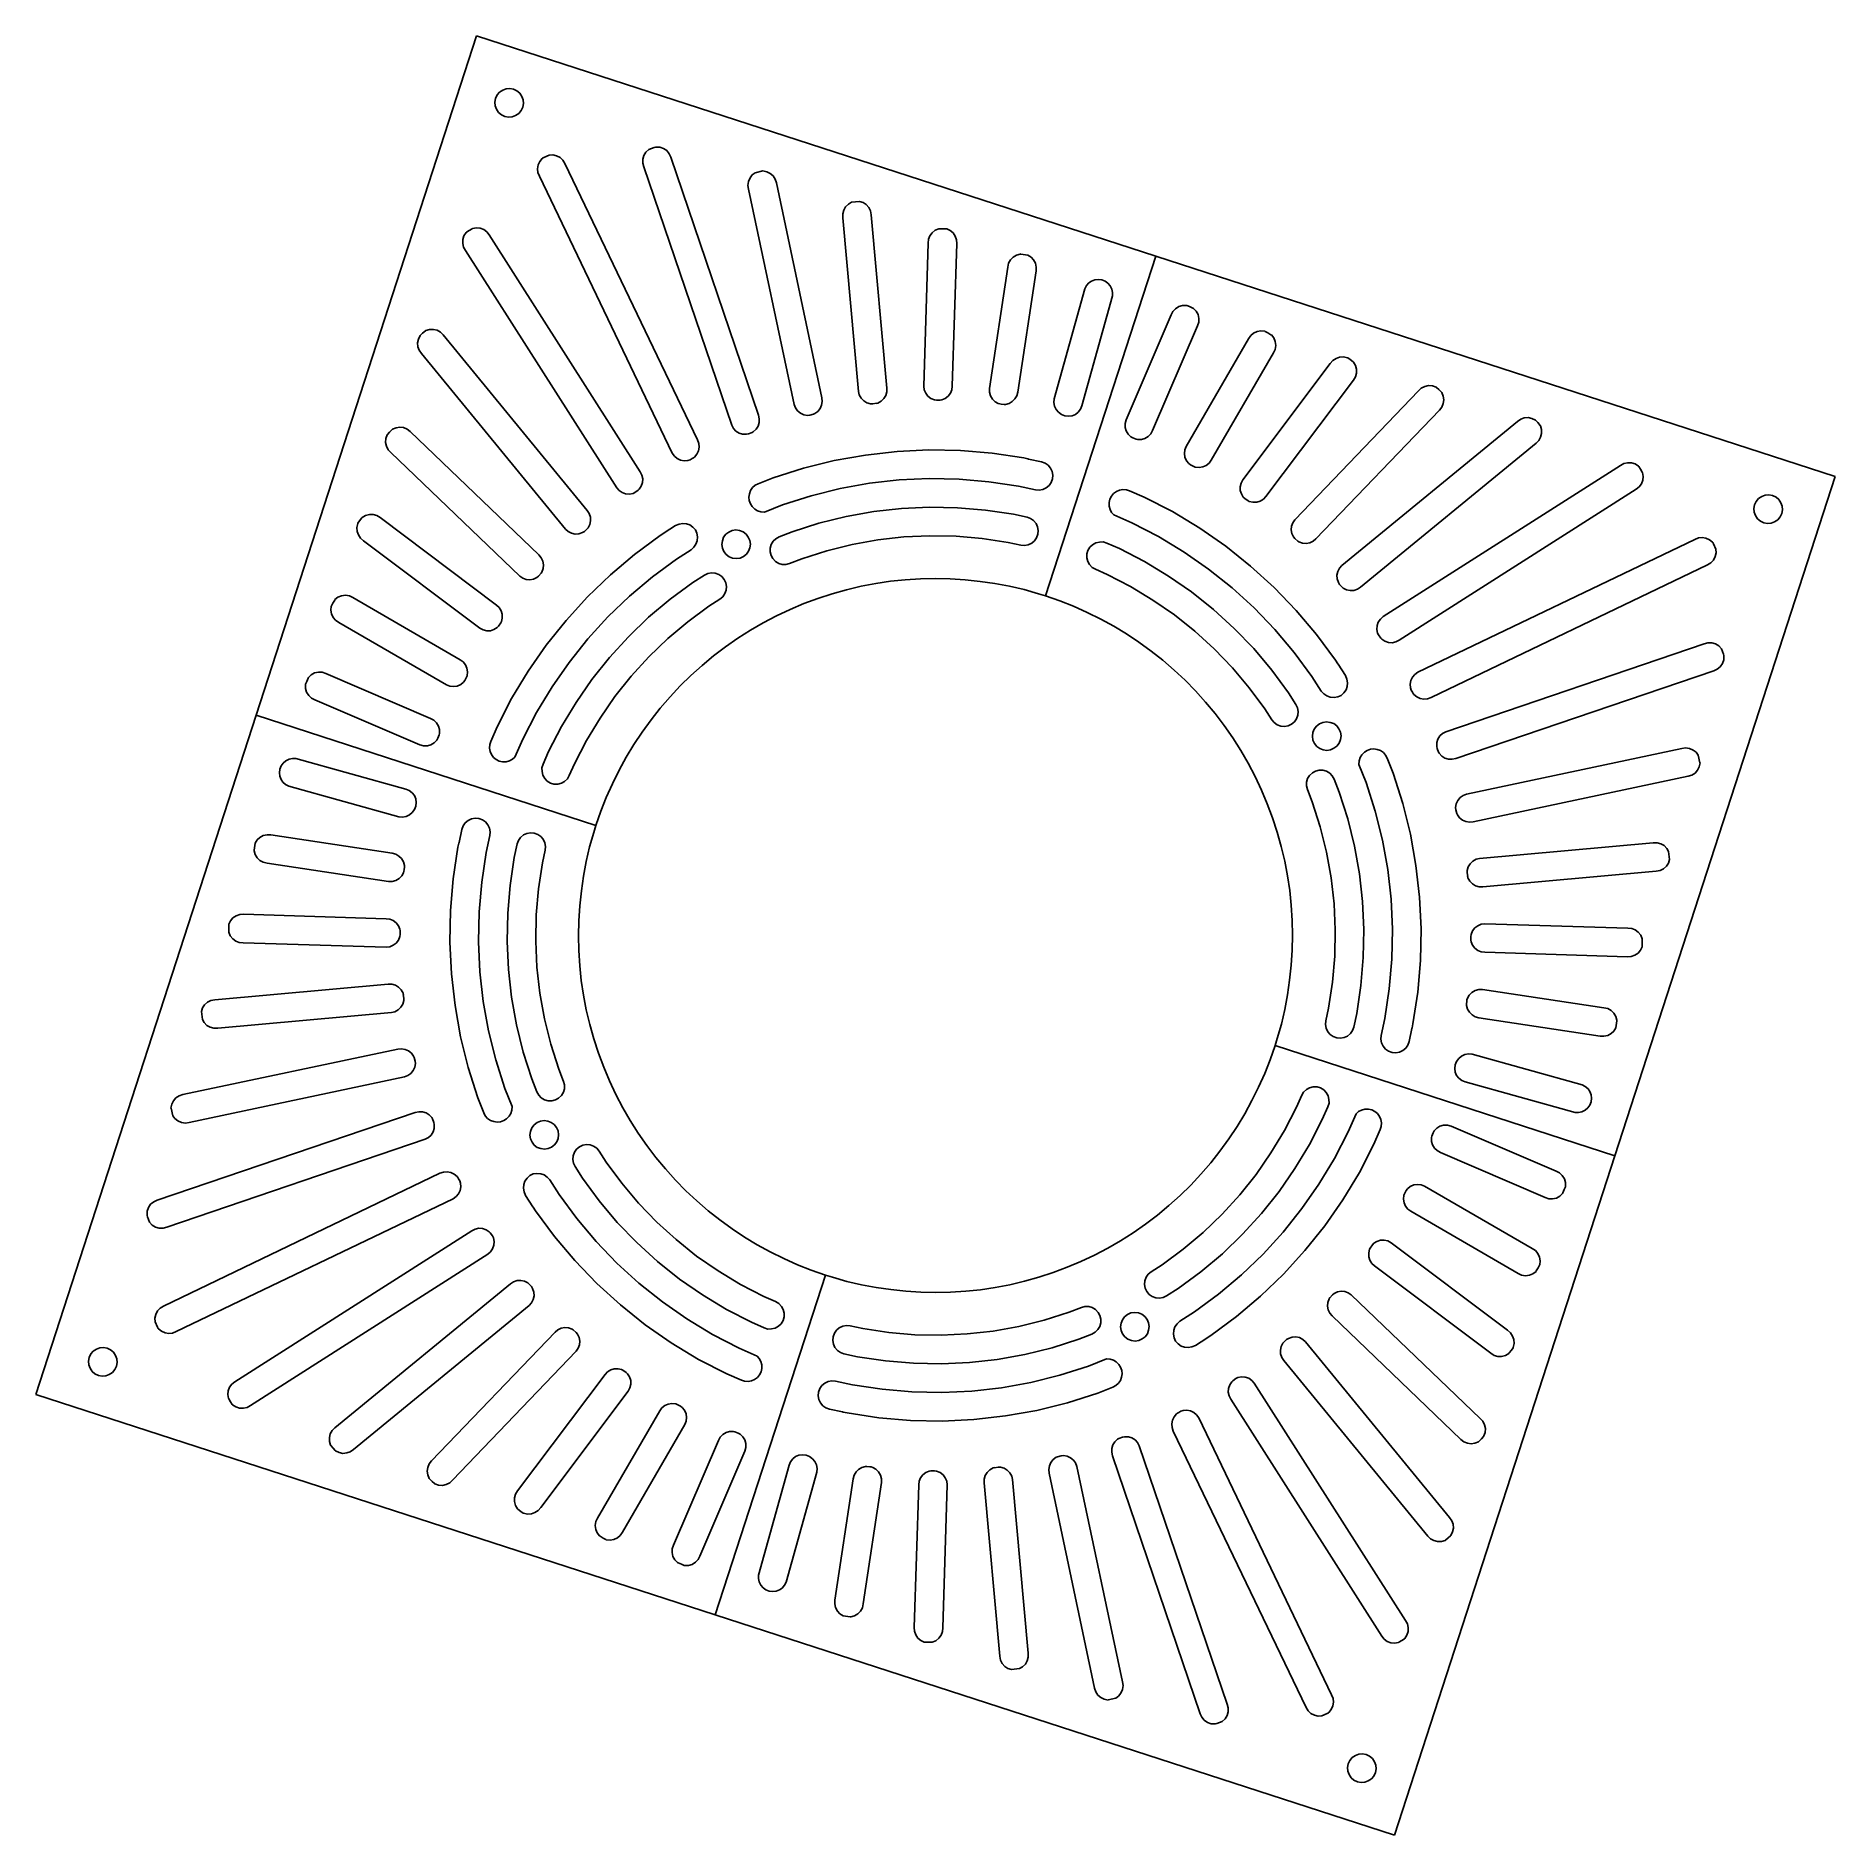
# Model space of a CAD drawing. Extents: x -2918 to -212, y 225 to 5715.
# Drawn here: x -2384.348 to -2382.458, y 388.919 to 390.809 of the extents above; entities that cross this region are included whole.
import ezdxf

# ---------------------------------------------------------------- set-up
doc = ezdxf.new("R2010")
doc.units = 0
doc.layers.get('0').update_dxf_attribs({"linetype": 'CONTINUOUS'})
doc.layers.add('ДВ_ГП_П_МАФ', color=20, linetype='CONTINUOUS')

# ---------------------------------------------------------------- blocks, each defined once
blk = doc.blocks.new('*U45')
at = {"color": 150}
for p, q in [((-500, 500), (-500, 0)), ((0, 500), (-500, 500)), ((500, 500), (0, 500)), ((0, 500), (0, 249.9)), ((500, 0), (500, 500)), ((-473.4, 465.2), (-472.4, 467.6)), ((-472.4, 467.6), (-470.8, 469.6)), ((-470.8, 469.6), (-468.7, 471.2)), ((-468.7, 471.2), (-466.3, 472.2)), ((-466.3, 472.2), (-463.7, 472.6)), ((-463.7, 472.6), (-461.1, 472.2)), ((-461.1, 472.2), (-458.7, 471.2)), ((-458.7, 471.2), (-456.7, 469.6)), ((-456.7, 469.6), (-455.1, 467.6)), ((-455.1, 467.6), (-454.1, 465.2)), ((-286.2, 467), (-287.1, 464.5)), ((-284.7, 469), (-286.2, 467)), ((-280.1, 471.9), (-284.7, 469)), ((-280, 472), (-280.1, 471.9)), ((-277.3, 472.3), (-280, 472)), ((-274.6, 471.9), (-277.3, 472.3)), ((-272.2, 470.8), (-274.6, 471.9)), ((-270.1, 469.1), (-272.2, 470.8)), ((-268.5, 466.9), (-270.1, 469.1)), ((-268.5, 466.9), (-191.8, 333.6)), ((-215.9, 468.4), (-217.2, 466)), ((-214.2, 470.2), (-215.9, 468.4)), ((-209.1, 472.5), (-214.2, 470.2)), ((-206.5, 472.6), (-209.1, 472.5)), ((-203.9, 471.9), (-206.5, 472.6)), ((-201.5, 470.5), (-203.9, 471.9)), ((-199.7, 468.6), (-201.5, 470.5)), ((-198.4, 466.2), (-199.7, 468.6)), ((-198.4, 466.2), (-150.7, 354.1)), ((-153.9, 467.4), (-154.8, 464.9)), ((-152.4, 469.7), (-153.9, 467.4)), ((-150.4, 471.4), (-152.4, 469.7)), ((-145.1, 473), (-150.4, 471.4)), ((-142.5, 472.7), (-145.1, 473)), ((-140, 471.7), (-142.5, 472.7)), ((-137.8, 470.1), (-140, 471.7)), ((-136.2, 467.9), (-137.8, 470.1)), ((-135.2, 465.4), (-136.2, 467.9)), ((-95.9, 466.2), (-96.4, 463.5)), ((-94.8, 468.6), (-95.9, 466.2)), ((-93, 470.7), (-94.8, 468.6)), ((-90.7, 472.2), (-93, 470.7)), ((-90.4, 472.3), (-90.7, 472.2)), ((-90.2, 472.3), (-90.4, 472.3)), ((-85.5, 473.1), (-90.2, 472.3)), ((-85.5, 473.1), (-82.8, 472.5)), ((-80.5, 471.2), (-82.8, 472.5)), ((-78.5, 469.3), (-80.5, 471.2)), ((-77.2, 467), (-78.5, 469.3)), ((-76.5, 464.4), (-77.2, 467)), ((-38.8, 467.7), (-39.8, 465.4)), ((-37.3, 469.6), (-38.8, 467.7)), ((-35.4, 471.1), (-37.3, 469.6)), ((-33.2, 472.1), (-35.4, 471.1)), ((-30.8, 472.6), (-33.2, 472.1)), ((-28.3, 472.4), (-30.8, 472.6)), ((-26, 471.7), (-28.3, 472.4)), ((-23.9, 470.4), (-26, 471.7)), ((-22.2, 468.6), (-23.9, 470.4)), ((-21, 466.5), (-22.2, 468.6)), ((-20.3, 464.2), (-21, 466.5)), ((23.4, 466.8), (23, 464.2)), ((24.5, 469.3), (23.4, 466.8)), ((26.3, 471.4), (24.5, 469.3)), ((28.5, 472.9), (26.3, 471.4)), ((31.1, 473.8), (28.5, 472.9)), ((31.4, 473.8), (31.1, 473.8)), ((33.5, 473.7), (31.4, 473.8)), ((36, 473.5), (33.5, 473.7)), ((36.4, 473.4), (36, 473.5)), ((38.8, 472.1), (36.4, 473.4)), ((40.8, 470.3), (38.8, 472.1)), ((42.2, 467.9), (40.8, 470.3)), ((42.9, 465.3), (42.2, 467.9)), ((80.4, 467.6), (79.7, 465)), ((81.8, 469.9), (80.4, 467.6)), ((83.8, 471.7), (81.8, 469.9)), ((86.2, 473), (83.8, 471.7)), ((88.8, 473.5), (86.2, 473)), ((89.2, 473.5), (88.8, 473.5)), ((91.3, 473.2), (89.2, 473.5)), ((93.7, 472.6), (91.3, 473.2)), ((94.1, 472.5), (93.7, 472.6)), ((96.3, 471), (94.1, 472.5)), ((98, 468.9), (96.3, 471)), ((99.2, 466.4), (98, 468.9)), ((99.6, 463.7), (99.2, 466.4)), ((139.4, 466.3), (106.2, 369.9)), ((140.5, 468.8), (139.4, 466.3)), ((142.2, 470.9), (140.5, 468.8)), ((144.3, 472.5), (142.2, 470.9)), ((146.9, 473.5), (144.3, 472.5)), ((149.6, 473.7), (146.9, 473.5)), ((149.9, 473.7), (149.6, 473.7)), ((204.1, 467.1), (149.6, 354.5)), ((151.9, 473.1), (149.9, 473.7)), ((154.2, 472.3), (151.9, 473.1)), ((154.7, 472.1), (154.2, 472.3)), ((156.7, 470.3), (154.7, 472.1)), ((158.2, 468), (156.7, 470.3)), ((159, 465.4), (158.2, 468)), ((276.7, 468), (190.8, 334.2)), ((205.4, 469.4), (204.1, 467.1)), ((207.3, 471.3), (205.4, 469.4)), ((209.7, 472.7), (207.3, 471.3)), ((212.3, 473.3), (209.7, 472.7)), ((215, 473.2), (212.3, 473.3)), ((215.4, 473.1), (215, 473.2)), ((217.3, 472.3), (215.4, 473.1)), ((219.5, 471.2), (217.3, 472.3)), ((219.9, 471), (219.5, 471.2)), ((221.7, 468.9), (219.9, 471)), ((222.9, 466.5), (221.7, 468.9)), ((223.4, 463.9), (222.9, 466.5)), ((278.3, 470.2), (276.7, 468)), ((280.4, 471.8), (278.3, 470.2)), ((282.9, 472.9), (280.4, 471.8)), ((285.6, 473.2), (282.9, 472.9)), ((288.3, 472.8), (285.6, 473.2)), ((288.6, 472.7), (288.3, 472.8)), ((290.4, 471.6), (288.6, 472.7)), ((292.5, 470.3), (290.4, 471.6)), ((292.9, 470), (292.5, 470.3)), ((294.4, 467.8), (292.9, 470)), ((295.3, 465.2), (294.4, 467.8)), ((452.6, 463.7), (452.9, 466.3)), ((452.9, 466.3), (453.9, 468.7)), ((453.9, 468.7), (455.5, 470.8)), ((455.5, 470.8), (457.6, 472.4)), ((457.6, 472.4), (460, 473.4)), ((460, 473.4), (462.6, 473.7)), ((462.6, 473.7), (465.2, 473.4)), ((465.2, 473.4), (467.6, 472.4)), ((467.6, 472.4), (469.6, 470.8)), ((469.6, 470.8), (471.2, 468.7)), ((471.2, 468.7), (472.2, 466.3)), ((472.2, 466.3), (472.6, 463.7)), ((-473.7, 462.6), (-473.4, 465.2)), ((-473.4, 460), (-473.7, 462.6)), ((-472.4, 457.6), (-473.4, 460)), ((-470.8, 455.5), (-472.4, 457.6)), ((-468.7, 453.9), (-470.8, 455.5)), ((-466.3, 452.9), (-468.7, 453.9)), ((-458.7, 453.9), (-461.1, 452.9)), ((-456.7, 455.5), (-458.7, 453.9)), ((-455.1, 457.6), (-456.7, 455.5)), ((-454.1, 460), (-455.1, 457.6)), ((-454.1, 465.2), (-453.7, 462.6)), ((-453.7, 462.6), (-454.1, 460)), ((-362, 459.2), (-362.6, 456.6)), ((-362.6, 456.6), (-362.5, 453.9)), ((-362.5, 453.9), (-361.7, 451.3)), ((-360.7, 461.5), (-362, 459.2)), ((-357.5, 464.1), (-360.7, 461.5)), ((-356.8, 464.6), (-357.5, 464.1)), ((-356.4, 464.8), (-356.8, 464.6)), ((-353.8, 465.5), (-356.4, 464.8)), ((-351.1, 465.4), (-353.8, 465.5)), ((-348.5, 464.7), (-351.1, 465.4)), ((-346.2, 463.2), (-348.5, 464.7)), ((-344.4, 461.2), (-346.2, 463.2)), ((-344.4, 461.2), (-230.2, 308.3)), ((-287.1, 464.5), (-287.4, 461.8)), ((-287.4, 461.8), (-286.9, 459.1)), ((-286.9, 459.1), (-285.7, 456.7)), ((-285.7, 456.7), (-208.9, 323.2)), ((-217.2, 466), (-217.7, 463.3)), ((-217.7, 463.3), (-217.5, 460.6)), ((-217.5, 460.6), (-216.6, 458.1)), ((-216.6, 458.1), (-168.8, 345.8)), ((-154.8, 464.9), (-154.9, 462.2)), ((-154.9, 462.2), (-154.3, 459.5)), ((-154.3, 459.5), (-126.4, 363.4)), ((-135.2, 465.4), (-107.4, 369.5)), ((-96.4, 463.5), (-96.1, 460.8)), ((-96.1, 460.8), (-82.1, 375.9)), ((-76.5, 464.4), (-62.5, 379.7)), ((-39.8, 465.4), (-40.2, 463)), ((-40.2, 463), (-36.7, 383)), ((-20.3, 464.2), (-16.8, 384.4)), ((23, 464.2), (15.6, 384.5)), ((42.9, 462.6), (35.5, 383.2)), ((42.9, 462.6), (42.9, 465.3)), ((79.7, 465), (61.3, 379.9)), ((99.3, 461.1), (81, 376.2)), ((99.3, 461.1), (99.6, 463.7)), ((158.4, 460.1), (125.3, 363.8)), ((158.4, 460.1), (159.1, 462.7)), ((159.1, 462.7), (159, 465.4)), ((222.2, 458.6), (167.8, 346.3)), ((293.7, 457.5), (207.9, 323.8)), ((222.2, 458.6), (223.1, 461.2)), ((223.1, 461.2), (223.4, 463.9)), ((354.7, 461), (229.3, 309)), ((293.7, 457.5), (294.9, 459.9)), ((294.9, 459.9), (295.5, 462.5)), ((295.5, 462.5), (295.3, 465.2)), ((356.6, 462.9), (354.7, 461)), ((358.9, 464.3), (356.6, 462.9)), ((361.5, 465.1), (358.9, 464.3)), ((364.2, 465.1), (361.5, 465.1)), ((366.8, 464.4), (364.2, 465.1)), ((367.1, 464.2), (366.8, 464.4)), ((368.8, 462.9), (367.1, 464.2)), ((370.7, 461.3), (368.8, 462.9)), ((371, 461), (370.7, 461.3)), ((372.3, 458.6), (371, 461)), ((372.9, 456), (372.3, 458.6)), ((372.7, 453.3), (372.9, 456)), ((452.9, 461.1), (452.6, 463.7)), ((453.9, 458.7), (452.9, 461.1)), ((455.5, 456.7), (453.9, 458.7)), ((457.6, 455.1), (455.5, 456.7)), ((460, 454.1), (457.6, 455.1)), ((462.6, 453.7), (460, 454.1)), ((465.2, 454.1), (462.6, 453.7)), ((467.6, 455.1), (465.2, 454.1)), ((469.6, 456.7), (467.6, 455.1)), ((471.2, 458.7), (469.6, 456.7)), ((472.2, 461.1), (471.2, 458.7)), ((472.6, 463.7), (472.2, 461.1)), ((-463.7, 452.6), (-466.3, 452.9)), ((-461.1, 452.9), (-463.7, 452.6)), ((-361.7, 451.3), (-360.2, 449)), ((-360.2, 449), (-245.9, 296)), ((370.4, 448.5), (245, 296.7)), ((370.4, 448.5), (371.9, 450.7)), ((371.9, 450.7), (372.7, 453.3)), ((-430.7, 430.1), (-431, 427.4)), ((-429.7, 432.6), (-430.7, 430.1)), ((-429.5, 432.9), (-429.7, 432.6)), ((-428.9, 433.6), (-429.5, 432.9)), ((-428.9, 433.6), (-425.9, 436.4)), ((-423.4, 437.4), (-425.9, 436.4)), ((-420.7, 437.6), (-423.4, 437.4)), ((-418, 437.2), (-420.7, 437.6)), ((-415.6, 436), (-418, 437.2)), ((-413.5, 434.2), (-415.6, 436)), ((-413.5, 434.2), (-265.4, 278.7)), ((422.3, 429.5), (420.2, 427.8)), ((424.8, 430.6), (422.3, 429.5)), ((427.4, 431), (424.8, 430.6)), ((430.1, 430.7), (427.4, 431)), ((432.6, 429.7), (430.1, 430.7)), ((432.9, 429.5), (432.6, 429.7)), ((433.6, 428.9), (432.9, 429.5)), ((433.6, 428.9), (436.4, 425.9)), ((-431, 427.4), (-430.6, 424.8)), ((-430.6, 424.8), (-429.5, 422.3)), ((-429.5, 422.3), (-427.8, 420.2)), ((-427.8, 420.2), (-279.5, 264.5)), ((420.2, 427.8), (264.5, 279.5)), ((436, 415.6), (437.2, 418)), ((437.4, 423.4), (436.4, 425.9)), ((437.2, 418), (437.6, 420.7)), ((437.6, 420.7), (437.4, 423.4)), ((434.2, 413.5), (278.7, 265.4)), ((434.2, 413.5), (436, 415.6)), ((-62.5, 379.7), (-62.4, 377.1)), ((-36.2, 380.5), (-36.7, 383)), ((-35, 378.3), (-36.2, 380.5)), ((-33.2, 376.4), (-35, 378.3)), ((-17.9, 379.5), (-19.3, 377.3)), ((-17, 381.9), (-17.9, 379.5)), ((-16.8, 384.4), (-17, 381.9)), ((15.8, 381.9), (15.6, 384.5)), ((16.6, 379.4), (15.8, 381.9)), ((18.1, 377.2), (16.6, 379.4)), ((33.9, 378.3), (32.2, 376.3)), ((35, 380.6), (33.9, 378.3)), ((35.5, 383.2), (35, 380.6)), ((61.2, 377.3), (61.3, 379.9)), ((-464.4, 366.8), (-465.1, 364.2)), ((-464.2, 367.1), (-464.4, 366.8)), ((-462.9, 368.8), (-464.2, 367.1)), ((-461.3, 370.7), (-462.9, 368.8)), ((-461, 371), (-461.3, 370.7)), ((-458.6, 372.3), (-461, 371)), ((-456, 372.9), (-458.6, 372.3)), ((-453.3, 372.7), (-456, 372.9)), ((-450.7, 371.9), (-453.3, 372.7)), ((-448.5, 370.4), (-450.7, 371.9)), ((-448.5, 370.4), (-296.7, 245)), ((-107.4, 369.5), (-106.9, 367)), ((-106.9, 367), (-107.1, 364.4)), ((-81.3, 373.5), (-82.1, 375.9)), ((-79.9, 371.3), (-81.3, 373.5)), ((-77.9, 369.5), (-79.9, 371.3)), ((-75.6, 368.4), (-77.9, 369.5)), ((-73.1, 367.8), (-75.6, 368.4)), ((-71.9, 367.9), (-73.1, 367.8)), ((-70.9, 368.1), (-71.9, 367.9)), ((-69, 368.5), (-70.9, 368.1)), ((-68.9, 368.5), (-69, 368.5)), ((-68, 368.8), (-68.9, 368.5)), ((-65.8, 370.3), (-68, 368.8)), ((-64.1, 372.2), (-65.8, 370.3)), ((-62.9, 374.5), (-64.1, 372.2)), ((-62.4, 377.1), (-62.9, 374.5)), ((-31.1, 375), (-33.2, 376.4)), ((-28.6, 374.2), (-31.1, 375)), ((-26.1, 374), (-28.6, 374.2)), ((-23.6, 374.5), (-26.1, 374)), ((-21.3, 375.7), (-23.6, 374.5)), ((-19.3, 377.3), (-21.3, 375.7)), ((20, 375.5), (18.1, 377.2)), ((22.4, 374.4), (20, 375.5)), ((23.9, 374.1), (22.4, 374.4)), ((26.5, 374), (23.9, 374.1)), ((27.5, 374), (26.5, 374)), ((26.5, 374), (26.5, 374)), ((30, 374.9), (27.5, 374)), ((32.2, 376.3), (30, 374.9)), ((61.7, 374.7), (61.2, 377.3)), ((62.9, 372.4), (61.7, 374.7)), ((64.7, 370.4), (62.9, 372.4)), ((66.8, 369), (64.7, 370.4)), ((68.3, 368.5), (66.8, 369)), ((70.9, 368.1), (68.3, 368.5)), ((71.9, 368.1), (70.9, 368.1)), ((70.9, 368.1), (70.9, 368.1)), ((74.5, 368.6), (71.9, 368.1)), ((76.8, 369.8), (74.5, 368.6)), ((78.8, 371.5), (76.8, 369.8)), ((80.2, 373.7), (78.8, 371.5)), ((81, 376.2), (80.2, 373.7)), ((105.8, 367.3), (106.2, 369.9)), ((106, 364.7), (105.8, 367.3)), ((-465.1, 364.2), (-465.1, 361.5)), ((-465.1, 361.5), (-464.3, 358.9)), ((-464.3, 358.9), (-462.9, 356.6)), ((-462.9, 356.6), (-461, 354.7)), ((-461, 354.7), (-309, 229.3)), ((-150.7, 354.1), (-149.9, 351.6)), ((-125.3, 361.1), (-126.4, 363.4)), ((-123.6, 359.1), (-125.3, 361.1)), ((-121.5, 357.6), (-123.6, 359.1)), ((-119, 356.7), (-121.5, 357.6)), ((-116.4, 356.5), (-119, 356.7)), ((-114.9, 356.8), (-116.4, 356.5)), ((-112.4, 357.6), (-114.9, 356.8)), ((-111.5, 358.1), (-112.4, 357.7)), ((-112.4, 357.7), (-112.4, 357.6)), ((-109.5, 359.8), (-111.5, 358.1)), ((-108, 361.9), (-109.5, 359.8)), ((-107.1, 364.4), (-108, 361.9)), ((106.9, 362.2), (106, 364.7)), ((108.4, 360.1), (106.9, 362.2)), ((110.4, 358.4), (108.4, 360.1)), ((111.8, 357.8), (110.4, 358.4)), ((114.3, 357), (111.8, 357.8)), ((115.3, 356.9), (114.3, 357)), ((114.3, 357), (114.3, 357)), ((117.9, 357.1), (115.3, 356.9)), ((120.4, 358), (117.9, 357.1)), ((122.5, 359.5), (120.4, 358)), ((124.2, 361.5), (122.5, 359.5)), ((125.3, 363.8), (124.2, 361.5)), ((148.8, 352), (149.6, 354.5)), ((449, 360.2), (296, 245.9)), ((451.3, 361.7), (449, 360.2)), ((453.9, 362.5), (451.3, 361.7)), ((456.6, 362.6), (453.9, 362.5)), ((459.2, 362), (456.6, 362.6)), ((461.5, 360.7), (459.2, 362)), ((464.1, 357.5), (461.5, 360.7)), ((464.6, 356.8), (464.1, 357.5)), ((464.8, 356.4), (464.6, 356.8)), ((465.5, 353.8), (464.8, 356.4)), ((465.4, 351.1), (465.5, 353.8)), ((-167.5, 343.6), (-168.8, 345.8)), ((-165.6, 341.8), (-167.5, 343.6)), ((-163.2, 340.6), (-165.6, 341.8)), ((-160.7, 340), (-163.2, 340.6)), ((-156.6, 340.5), (-158.1, 340.1)), ((-154.3, 341.7), (-156.6, 340.5)), ((-154.2, 341.7), (-154.3, 341.7)), ((-153.4, 342.2), (-154.2, 341.7)), ((-151.6, 344.1), (-153.4, 342.2)), ((-150.4, 346.4), (-151.6, 344.1)), ((-149.8, 349), (-150.4, 346.4)), ((-149.9, 351.6), (-149.8, 349)), ((148.7, 349.4), (148.8, 352)), ((149.3, 346.9), (148.7, 349.4)), ((150.6, 344.6), (149.3, 346.9)), ((152.3, 342.7), (150.6, 344.6)), ((153.6, 341.9), (152.3, 342.7)), ((156.1, 340.9), (153.6, 341.9)), ((156.1, 340.8), (156.1, 340.9)), ((157.1, 340.6), (156.1, 340.8)), ((159.7, 340.5), (157.1, 340.6)), ((162.2, 341.1), (159.7, 340.5)), ((164.5, 342.3), (162.2, 341.1)), ((166.4, 344.1), (164.5, 342.3)), ((167.8, 346.3), (166.4, 344.1)), ((461.2, 344.4), (308.3, 230.2)), ((461.2, 344.4), (463.2, 346.2)), ((463.2, 346.2), (464.7, 348.5)), ((464.7, 348.5), (465.4, 351.1)), ((-191.8, 333.6), (-190.8, 331.2)), ((-190.8, 331.2), (-190.4, 328.6)), ((-190.4, 328.6), (-190.6, 326)), ((-158.1, 340.1), (-160.7, 340)), ((-88, 328.4), (-109.3, 322)), ((-66.3, 333.5), (-88, 328.4)), ((-44.3, 337.1), (-66.3, 333.5)), ((-41.5, 337.5), (-44.3, 337.1)), ((-41, 337.4), (-41.5, 337.5)), ((-31.6, 338.3), (-41, 337.4)), ((-31.6, 338.3), (-29, 338.2)), ((-29, 338.2), (-26.5, 337.5)), ((-26.5, 337.5), (-24.3, 336.1)), ((-24.3, 336.1), (-22.5, 334.2)), ((-22.5, 334.2), (-21.2, 331.9)), ((-21.2, 331.9), (-20.7, 329.3)), ((-20.7, 329.3), (-20.7, 326.7)), ((22, 328.2), (22.3, 330.6)), ((22.2, 325.8), (22, 328.2)), ((22.3, 330.6), (23.2, 332.8)), ((23.2, 332.8), (24.6, 334.8)), ((24.6, 334.8), (26.4, 336.4)), ((26.4, 336.4), (28.5, 337.5)), ((28.5, 337.5), (30.9, 338.1)), ((30.9, 338.1), (33.3, 338.1)), ((44.3, 337.1), (33.3, 338.1)), ((66.3, 333.5), (44.3, 337.1)), ((88, 328.4), (66.3, 333.5)), ((109.3, 322), (88, 328.4)), ((189.3, 329.2), (189.7, 331.8)), ((189.6, 326.6), (189.3, 329.2)), ((189.7, 331.8), (190.8, 334.2)), ((-207.2, 321.1), (-208.9, 323.2)), ((-205.1, 319.6), (-207.2, 321.1)), ((-202.7, 318.7), (-205.1, 319.6)), ((-200.1, 318.4), (-202.7, 318.7)), ((-197.5, 318.8), (-200.1, 318.4)), ((-196.1, 319.4), (-197.5, 318.8)), ((-193.9, 320.8), (-196.1, 319.4)), ((-193.1, 321.5), (-193.9, 320.9)), ((-193.9, 320.9), (-193.9, 320.8)), ((-191.6, 323.6), (-193.1, 321.5)), ((-190.6, 326), (-191.6, 323.6)), ((-109.3, 322), (-130.1, 314.1)), ((-41.7, 317.2), (-62.4, 313.8)), ((-29.6, 318.4), (-41.7, 317.2)), ((-27.1, 319), (-29.6, 318.4)), ((-24.8, 320.2), (-27.1, 319)), ((-22.9, 322), (-24.8, 320.2)), ((-21.5, 324.2), (-22.9, 322)), ((-20.7, 326.7), (-21.5, 324.2)), ((23, 323.5), (22.2, 325.8)), ((24.3, 321.5), (23, 323.5)), ((26, 319.8), (24.3, 321.5)), ((28, 318.6), (26, 319.8)), ((41.7, 317.2), (28, 318.6)), ((62.4, 313.8), (41.7, 317.2)), ((130.1, 314.1), (109.3, 322)), ((190.6, 324.2), (189.6, 326.6)), ((192.1, 322.1), (190.6, 324.2)), ((193.3, 321.1), (192.1, 322.1)), ((195.6, 319.8), (193.3, 321.1)), ((195.7, 319.8), (195.6, 319.8)), ((196.5, 319.4), (195.7, 319.8)), ((199.1, 319), (196.5, 319.4)), ((201.7, 319.3), (199.1, 319)), ((204.2, 320.2), (201.7, 319.3)), ((206.3, 321.8), (204.2, 320.2)), ((207.9, 323.8), (206.3, 321.8)), ((-230.2, 308.3), (-228.9, 306.1)), ((-228.9, 306.1), (-228.2, 303.6)), ((-228.2, 303.6), (-228.2, 301)), ((-150.4, 304.9), (-170, 294.4)), ((-130.1, 314.1), (-150.4, 304.9)), ((-102.8, 303), (-122.5, 295.6)), ((-82.8, 309.1), (-102.8, 303)), ((-62.4, 313.8), (-82.8, 309.1)), ((82.8, 309.1), (62.4, 313.8)), ((102.8, 303), (82.8, 309.1)), ((122.5, 295.6), (102.8, 303)), ((150.4, 304.9), (130.1, 314.1)), ((170, 294.4), (150.4, 304.9)), ((227.2, 301.7), (227.3, 304.3)), ((227.3, 304.3), (228, 306.8)), ((228, 306.8), (229.3, 309)), ((-471.6, 290.4), (-472.7, 288.6)), ((-470.3, 292.5), (-471.6, 290.4)), ((-470, 292.9), (-470.3, 292.5)), ((-467.8, 294.4), (-470, 292.9)), ((-465.2, 295.3), (-467.8, 294.4)), ((-462.5, 295.5), (-465.2, 295.3)), ((-459.9, 294.9), (-462.5, 295.5)), ((-457.5, 293.7), (-459.9, 294.9)), ((-457.5, 293.7), (-323.8, 207.9)), ((-244.1, 294.1), (-245.9, 296)), ((-241.8, 292.9), (-244.1, 294.1)), ((-239.3, 292.2), (-241.8, 292.9)), ((-236.7, 292.2), (-239.3, 292.2)), ((-234.1, 293), (-236.7, 292.2)), ((-232.8, 293.7), (-234.1, 293)), ((-230.8, 295.4), (-232.8, 293.7)), ((-230.1, 296.2), (-230.8, 295.5)), ((-230.8, 295.5), (-230.8, 295.4)), ((-228.8, 298.4), (-230.1, 296.2)), ((-228.2, 301), (-228.8, 298.4)), ((-170, 294.4), (-188.9, 282.7)), ((-122.5, 295.6), (-141.5, 287)), ((-77.6, 289.7), (-96.4, 284.1)), ((-58.5, 294.2), (-77.6, 289.7)), ((-39.1, 297.4), (-58.5, 294.2)), ((-29.3, 298.3), (-39.1, 297.4)), ((-26.7, 298.3), (-29.3, 298.3)), ((-24.2, 297.5), (-26.7, 298.3)), ((-22, 296.1), (-24.2, 297.5)), ((-20.2, 294.2), (-22, 296.1)), ((-19, 291.9), (-20.2, 294.2)), ((-18.4, 289.4), (-19, 291.9)), ((18.4, 289.4), (19, 291.9)), ((19, 291.9), (20.3, 294.2)), ((20.3, 294.2), (22, 296.1)), ((22, 296.1), (24.3, 297.5)), ((24.3, 297.5), (26.7, 298.3)), ((26.7, 298.3), (29.4, 298.3)), ((39.1, 297.4), (29.4, 298.3)), ((58.5, 294.2), (39.1, 297.4)), ((77.6, 289.7), (58.5, 294.2)), ((96.4, 284.1), (77.6, 289.7)), ((141.5, 287), (122.5, 295.6)), ((188.9, 282.7), (170, 294.4)), ((227.9, 299.1), (227.2, 301.7)), ((229.2, 296.9), (227.9, 299.1)), ((230.2, 295.8), (229.2, 296.9)), ((232.4, 294.2), (230.2, 295.8)), ((233.2, 293.7), (232.4, 294.2)), ((232.4, 294.2), (232.4, 294.2)), ((235.8, 293), (233.2, 293.7)), ((238.4, 292.9), (235.8, 293)), ((240.9, 293.6), (238.4, 292.9)), ((243.2, 294.9), (240.9, 293.6)), ((245, 296.7), (243.2, 294.9)), ((-472.8, 288.3), (-473.2, 285.6)), ((-473.2, 285.6), (-472.9, 282.9)), ((-472.9, 282.9), (-471.8, 280.4)), ((-472.7, 288.6), (-472.8, 288.3)), ((-471.8, 280.4), (-470.2, 278.3)), ((-470.2, 278.3), (-468, 276.7)), ((-265.4, 278.7), (-263.8, 276.6)), ((-188.9, 282.7), (-207, 269.7)), ((-141.5, 287), (-160, 277.1)), ((-114.8, 277.1), (-132.7, 269)), ((-96.4, 284.1), (-114.8, 277.1)), ((-36.5, 277.5), (-54.6, 274.6)), ((-27.4, 278.4), (-36.5, 277.5)), ((-27.4, 278.4), (-24.9, 279)), ((-24.9, 279), (-22.6, 280.3)), ((-22.6, 280.3), (-20.6, 282)), ((-20.6, 282), (-19.3, 284.3)), ((-19.3, 284.3), (-18.5, 286.7)), ((-18.5, 286.7), (-18.4, 289.4)), ((18.5, 286.8), (18.4, 289.4)), ((19.3, 284.3), (18.5, 286.8)), ((20.7, 282), (19.3, 284.3)), ((22.6, 280.3), (20.7, 282)), ((24.9, 279), (22.6, 280.3)), ((27.4, 278.4), (24.9, 279)), ((36.5, 277.5), (27.4, 278.4)), ((54.6, 274.6), (36.5, 277.5)), ((114.8, 277.1), (96.4, 284.1)), ((132.7, 269), (114.8, 277.1)), ((160, 277.1), (141.5, 287)), ((207, 269.7), (188.9, 282.7)), ((261.9, 275), (262.9, 277.4)), ((262.9, 277.4), (264.5, 279.5)), ((456.7, 285.7), (323.2, 208.9)), ((459.1, 286.9), (456.7, 285.7)), ((461.8, 287.4), (459.1, 286.9)), ((464.5, 287.1), (461.8, 287.4)), ((467, 286.2), (464.5, 287.1)), ((469, 284.7), (467, 286.2)), ((471.9, 280.1), (469, 284.7)), ((472, 280), (471.9, 280.1)), ((471.9, 274.6), (472.3, 277.3)), ((472.3, 277.3), (472, 280)), ((-468, 276.7), (-334.2, 190.8)), ((-265.1, 265.1), (-266.2, 263.9)), ((-264.4, 265.8), (-265.1, 265.1)), ((-265.1, 265.1), (-265.1, 265.1)), ((-263.8, 266.6), (-264.4, 265.8)), ((-263.8, 276.6), (-262.8, 274.2)), ((-262.8, 269), (-263.8, 266.6)), ((-262.8, 274.2), (-262.4, 271.6)), ((-262.4, 271.6), (-262.8, 269)), ((-207, 269.7), (-215.6, 262.6)), ((-177.8, 266), (-194.8, 253.8)), ((-160, 277.1), (-177.8, 266)), ((-132.7, 269), (-150, 259.8)), ((-90, 265.1), (-107.1, 258.6)), ((-72.4, 270.4), (-90, 265.1)), ((-54.6, 274.6), (-72.4, 270.4)), ((72.4, 270.4), (54.6, 274.6)), ((90, 265.1), (72.4, 270.4)), ((107.1, 258.6), (90, 265.1)), ((150, 259.8), (132.7, 269)), ((177.8, 266), (160, 277.1)), ((194.8, 253.8), (177.8, 266)), ((209.3, 267.9), (207, 269.7)), ((209.6, 267.6), (209.3, 267.9)), ((216.9, 261.6), (209.6, 267.6)), ((261.6, 272.4), (261.9, 275)), ((261.9, 269.8), (261.6, 272.4)), ((262.9, 267.4), (261.9, 269.8)), ((263.9, 266.2), (262.9, 267.4)), ((265.1, 265.1), (263.9, 266.2)), ((265.8, 264.4), (265.1, 265.1)), ((265.1, 265.1), (265.1, 265.1)), ((278.7, 265.4), (276.6, 263.8)), ((466.9, 268.5), (333.6, 191.8)), ((466.9, 268.5), (469.1, 270.1)), ((469.1, 270.1), (470.8, 272.2)), ((470.8, 272.2), (471.9, 274.6)), ((-277.4, 262.9), (-279.5, 264.5)), ((-275, 261.9), (-277.4, 262.9)), ((-272.4, 261.6), (-275, 261.9)), ((-269.8, 261.9), (-272.4, 261.6)), ((-267.4, 262.9), (-269.8, 261.9)), ((-266.2, 263.9), (-267.4, 262.9)), ((-219.3, 254.1), (-219.2, 256.5)), ((-218.9, 251.7), (-219.3, 254.1)), ((-219.2, 256.5), (-218.5, 258.8)), ((-218.5, 258.8), (-217.3, 260.9)), ((-217.3, 260.9), (-215.6, 262.6)), ((-194.8, 253.8), (-205.4, 245.1)), ((-150, 259.8), (-166.7, 249.4)), ((-107.1, 258.6), (-123.8, 251.1)), ((123.8, 251.1), (107.1, 258.6)), ((166.7, 249.4), (150, 259.8)), ((204.2, 246.1), (194.8, 253.8)), ((216.9, 261.6), (218.7, 259.6)), ((218.7, 259.6), (219.9, 257.3)), ((220.4, 252.2), (219.6, 249.7)), ((219.9, 257.3), (220.5, 254.8)), ((220.5, 254.8), (220.4, 252.2)), ((266.6, 263.8), (265.8, 264.4)), ((269, 262.8), (266.6, 263.8)), ((271.6, 262.4), (269, 262.8)), ((274.2, 262.8), (271.6, 262.4)), ((276.6, 263.8), (274.2, 262.8)), ((-296.7, 245), (-294.9, 243.2)), ((-294.9, 243.2), (-293.6, 240.9)), ((-293.6, 240.9), (-292.9, 238.4)), ((-218, 249.5), (-218.9, 251.7)), ((-216.5, 247.6), (-218, 249.5)), ((-214.7, 246.1), (-216.5, 247.6)), ((-212.5, 245), (-214.7, 246.1)), ((-210.2, 244.5), (-212.5, 245)), ((-207.8, 244.5), (-210.2, 244.5)), ((-205.4, 245.1), (-207.8, 244.5)), ((-166.7, 249.4), (-182.6, 237.9)), ((-140, 242.4), (-155.5, 232.8)), ((-123.8, 251.1), (-140, 242.4)), ((-67.2, 240.7), (-77.2, 237.7)), ((-57.1, 243.3), (-67.2, 240.7)), ((-46.8, 245.5), (-57.1, 243.3)), ((-36.5, 247.3), (-46.8, 245.5)), ((-26.1, 248.6), (-36.5, 247.3)), ((-15.7, 249.5), (-26.1, 248.6)), ((-5.2, 249.9), (-15.7, 249.5)), ((0, 249.9), (-5.2, 249.9)), ((10.5, 249.7), (0, 249.9)), ((0, 249.9), (0, 249.9)), ((20.9, 249.1), (10.5, 249.7)), ((31.3, 248), (20.9, 249.1)), ((41.7, 246.4), (31.3, 248)), ((52, 244.5), (41.7, 246.4)), ((62.2, 242.1), (52, 244.5)), ((72.2, 239.3), (62.2, 242.1)), ((140, 242.4), (123.8, 251.1)), ((155.5, 232.8), (140, 242.4)), ((182.6, 237.9), (166.7, 249.4)), ((206.4, 244.7), (204.2, 246.1)), ((208.9, 244), (206.4, 244.7)), ((211.5, 243.9), (208.9, 244)), ((214.1, 244.5), (211.5, 243.9)), ((216.4, 245.7), (214.1, 244.5)), ((218.3, 247.5), (216.4, 245.7)), ((219.6, 249.7), (218.3, 247.5)), ((292.2, 239.3), (292.9, 241.8)), ((292.9, 241.8), (294.1, 244.1)), ((294.1, 244.1), (296, 245.9)), ((-306.8, 228), (-309, 229.3)), ((-304.3, 227.3), (-306.8, 228)), ((-301.7, 227.2), (-304.3, 227.3)), ((-299.1, 227.9), (-301.7, 227.2)), ((-296.9, 229.2), (-299.1, 227.9)), ((-295.8, 230.2), (-296.9, 229.2)), ((-294.2, 232.4), (-295.8, 230.2)), ((-293.7, 233.2), (-294.2, 232.4)), ((-294.2, 232.4), (-294.2, 232.4)), ((-293, 235.8), (-293.7, 233.2)), ((-292.9, 238.4), (-293, 235.8)), ((-222.8, 225.9), (-220.5, 227)), ((-220.5, 227), (-217.9, 227.5)), ((-217.9, 227.5), (-215.3, 227.3)), ((-215.3, 227.3), (-212.8, 226.5)), ((-193.8, 225), (-193.2, 227.5)), ((-193.2, 227.5), (-192, 229.8)), ((-192, 229.8), (-190.2, 231.7)), ((-182.6, 237.9), (-190.2, 231.7)), ((-155.5, 232.8), (-170.4, 222.1)), ((-96.9, 230.4), (-106.4, 226.2)), ((-87.1, 234.3), (-96.9, 230.4)), ((-77.2, 237.7), (-87.1, 234.3)), ((82.2, 236), (72.2, 239.3)), ((92, 232.4), (82.2, 236)), ((101.7, 228.3), (92, 232.4)), ((111.1, 223.9), (101.7, 228.3)), ((170.4, 222.1), (155.5, 232.8)), ((190.2, 231.7), (182.6, 237.9)), ((192, 229.8), (190.2, 231.7)), ((193.2, 227.5), (192, 229.8)), ((193.8, 225), (193.2, 227.5)), ((212, 225.6), (214.3, 226.7)), ((214.3, 226.7), (216.9, 227.2)), ((216.9, 227.2), (219.5, 227.1)), ((219.5, 227.1), (222, 226.2)), ((292.2, 236.7), (292.2, 239.3)), ((293, 234.1), (292.2, 236.7)), ((293.7, 232.8), (293, 234.1)), ((295.4, 230.8), (293.7, 232.8)), ((295.5, 230.8), (295.4, 230.8)), ((296.2, 230.1), (295.5, 230.8)), ((298.4, 228.8), (296.2, 230.1)), ((301, 228.2), (298.4, 228.8)), ((303.6, 228.2), (301, 228.2)), ((306.1, 228.9), (303.6, 228.2)), ((308.3, 230.2), (306.1, 228.9)), ((-473.2, 215), (-473.3, 212.3)), ((-473.1, 215.4), (-473.2, 215)), ((-472.3, 217.3), (-473.1, 215.4)), ((-471.2, 219.5), (-472.3, 217.3)), ((-471, 219.9), (-471.2, 219.5)), ((-468.9, 221.7), (-471, 219.9)), ((-466.5, 222.9), (-468.9, 221.7)), ((-463.9, 223.4), (-466.5, 222.9)), ((-461.2, 223.1), (-463.9, 223.4)), ((-458.6, 222.2), (-461.2, 223.1)), ((-458.6, 222.2), (-346.3, 167.8)), ((-261.6, 216.9), (-267.6, 209.6)), ((-261.6, 216.9), (-259.6, 218.7)), ((-259.6, 218.7), (-257.3, 219.9)), ((-257.3, 219.9), (-254.8, 220.5)), ((-254.8, 220.5), (-252.2, 220.4)), ((-252.2, 220.4), (-249.7, 219.6)), ((-249.7, 219.6), (-247.5, 218.3)), ((-247.5, 218.3), (-245.7, 216.4)), ((-245.7, 216.4), (-244.5, 214.1)), ((-227.2, 216.9), (-227.1, 219.5)), ((-226.7, 214.3), (-227.2, 216.9)), ((-227.1, 219.5), (-226.2, 222)), ((-225.6, 212), (-226.7, 214.3)), ((-226.2, 222), (-224.8, 224.1)), ((-224.8, 224.1), (-222.8, 225.9)), ((-212.8, 226.5), (-210.7, 225)), ((-210.7, 225), (-208.9, 223.1)), ((-208.9, 223.1), (-207.8, 220.7)), ((-207.5, 215.6), (-208.3, 213.1)), ((-207.8, 220.7), (-207.3, 218.2)), ((-207.5, 215.6), (-207.3, 218.2)), ((-193.7, 222.4), (-193.8, 225)), ((-193, 219.9), (-193.7, 222.4)), ((-191.6, 217.6), (-193, 219.9)), ((-189.7, 215.9), (-191.6, 217.6)), ((-187.4, 214.6), (-189.7, 215.9)), ((-184.8, 214), (-187.4, 214.6)), ((-179.7, 214.9), (-182.2, 214.1)), ((-177.5, 216.3), (-179.7, 214.9)), ((-170.4, 222.1), (-177.5, 216.3)), ((-125, 216.5), (-133.9, 211)), ((-115.8, 221.5), (-125, 216.5)), ((-106.4, 226.2), (-115.8, 221.5)), ((120.4, 219), (111.1, 223.9)), ((129.5, 213.8), (120.4, 219)), ((177.5, 216.3), (170.4, 222.1)), ((177.5, 216.3), (179.7, 214.9)), ((179.7, 214.9), (182.2, 214.1)), ((184.8, 214), (187.4, 214.6)), ((187.4, 214.6), (189.7, 215.9)), ((191.6, 217.6), (189.7, 215.9)), ((191.6, 217.6), (193, 219.8)), ((193, 219.8), (193.7, 222.3)), ((193.7, 222.3), (193.8, 225)), ((207.6, 216.6), (207.7, 219.2)), ((208.1, 214.1), (207.6, 216.6)), ((207.7, 219.2), (208.6, 221.7)), ((208.6, 221.7), (210, 223.9)), ((210, 223.9), (212, 225.6)), ((222, 226.2), (224.1, 224.8)), ((224.1, 224.8), (225.9, 222.8)), ((225.9, 222.8), (227, 220.5)), ((227.3, 215.3), (226.5, 212.8)), ((227, 220.5), (227.5, 217.9)), ((227.5, 217.9), (227.3, 215.3)), ((245, 212.5), (246.1, 214.7)), ((246.1, 214.7), (247.6, 216.5)), ((247.6, 216.5), (249.5, 218)), ((249.5, 218), (251.7, 218.9)), ((251.7, 218.9), (254.1, 219.3)), ((254.1, 219.3), (256.5, 219.2)), ((256.5, 219.2), (258.8, 218.5)), ((258.8, 218.5), (260.9, 217.3)), ((260.9, 217.3), (262.6, 215.6)), ((269.7, 207), (262.6, 215.6)), ((458.1, 216.6), (345.8, 168.8)), ((460.6, 217.5), (458.1, 216.6)), ((463.3, 217.7), (460.6, 217.5)), ((466, 217.2), (463.3, 217.7)), ((468.4, 215.9), (466, 217.2)), ((470.2, 214.2), (468.4, 215.9)), ((472.5, 209.1), (470.2, 214.2)), ((-473.3, 212.3), (-472.7, 209.7)), ((-472.7, 209.7), (-471.3, 207.3)), ((-471.3, 207.3), (-469.4, 205.4)), ((-469.4, 205.4), (-467.1, 204.1)), ((-467.1, 204.1), (-354.5, 149.6)), ((-323.8, 207.9), (-321.8, 206.3)), ((-321.8, 206.3), (-320.2, 204.2)), ((-320.2, 204.2), (-319.3, 201.7)), ((-319.3, 201.7), (-319, 199.1)), ((-269.7, 207), (-282.7, 188.9)), ((-267.9, 209.3), (-269.7, 207)), ((-267.6, 209.6), (-267.9, 209.3)), ((-246.1, 204.2), (-253.8, 194.8)), ((-244.7, 206.4), (-246.1, 204.2)), ((-244, 208.9), (-244.7, 206.4)), ((-244.5, 214.1), (-243.9, 211.5)), ((-243.9, 211.5), (-244, 208.9)), ((-223.9, 210), (-225.6, 212)), ((-221.7, 208.6), (-223.9, 210)), ((-219.2, 207.7), (-221.7, 208.6)), ((-216.6, 207.6), (-219.2, 207.7)), ((-214.1, 208.1), (-216.6, 207.6)), ((-211.7, 209.2), (-214.1, 208.1)), ((-209.8, 210.9), (-211.7, 209.2)), ((-208.3, 213.1), (-209.8, 210.9)), ((-182.2, 214.1), (-184.8, 214)), ((-142.6, 205.2), (-151.1, 199.1)), ((-133.9, 211), (-142.6, 205.2)), ((138.3, 208.2), (129.5, 213.8)), ((146.9, 202.2), (138.3, 208.2)), ((155.3, 195.9), (146.9, 202.2)), ((182.2, 214.1), (184.8, 214)), ((209.2, 211.7), (208.1, 214.1)), ((210.9, 209.8), (209.2, 211.7)), ((213.1, 208.3), (210.9, 209.8)), ((215.6, 207.5), (213.1, 208.3)), ((215.6, 207.5), (218.2, 207.3)), ((220.7, 207.8), (218.2, 207.3)), ((223.1, 208.9), (220.7, 207.8)), ((225, 210.7), (223.1, 208.9)), ((226.5, 212.8), (225, 210.7)), ((244.5, 210.2), (245, 212.5)), ((244.5, 207.8), (244.5, 210.2)), ((245.1, 205.4), (244.5, 207.8)), ((253.8, 194.8), (245.1, 205.4)), ((282.7, 188.9), (269.7, 207)), ((318.4, 200.1), (318.7, 202.7)), ((318.7, 202.7), (319.6, 205.1)), ((319.6, 205.1), (321.1, 207.2)), ((321.1, 207.2), (323.2, 208.9)), ((470.5, 201.5), (471.9, 203.9)), ((471.9, 203.9), (472.6, 206.5)), ((472.6, 206.5), (472.5, 209.1)), ((-331.8, 189.7), (-334.2, 190.8)), ((-329.2, 189.3), (-331.8, 189.7)), ((-326.6, 189.6), (-329.2, 189.3)), ((-324.2, 190.6), (-326.6, 189.6)), ((-322.1, 192.1), (-324.2, 190.6)), ((-321.1, 193.3), (-322.1, 192.1)), ((-319.8, 195.6), (-321.1, 193.3)), ((-319.4, 196.5), (-319.8, 195.7)), ((-319.8, 195.7), (-319.8, 195.6)), ((-319, 199.1), (-319.4, 196.5)), ((-253.8, 194.8), (-266, 177.8)), ((-231.7, 190.2), (-237.9, 182.6)), ((-229.8, 192), (-231.7, 190.2)), ((-227.5, 193.2), (-229.8, 192)), ((-225, 193.8), (-227.5, 193.2)), ((-222.3, 193.7), (-225, 193.8)), ((-219.8, 193), (-222.3, 193.7)), ((-217.6, 191.6), (-219.8, 193)), ((-217.6, 191.6), (-215.9, 189.7)), ((-214.6, 187.4), (-215.9, 189.7)), ((-159.3, 192.6), (-167.2, 185.7)), ((-151.1, 199.1), (-159.3, 192.6)), ((163.3, 189.2), (155.3, 195.9)), ((171.1, 182.2), (163.3, 189.2)), ((214.6, 187.4), (215.9, 189.7)), ((215.9, 189.7), (217.6, 191.6)), ((217.6, 191.6), (219.9, 193)), ((219.9, 193), (222.4, 193.7)), ((222.4, 193.7), (225, 193.8)), ((225, 193.8), (227.5, 193.2)), ((227.5, 193.2), (229.8, 192)), ((229.8, 192), (231.7, 190.2)), ((237.9, 182.6), (231.7, 190.2)), ((266, 177.8), (253.8, 194.8)), ((318.8, 197.5), (318.4, 200.1)), ((319.4, 196.1), (318.8, 197.5)), ((320.8, 193.9), (319.4, 196.1)), ((320.9, 193.9), (320.8, 193.9)), ((321.5, 193.1), (320.9, 193.9)), ((323.6, 191.6), (321.5, 193.1)), ((326, 190.6), (323.6, 191.6)), ((328.6, 190.4), (326, 190.6)), ((331.2, 190.8), (328.6, 190.4)), ((333.6, 191.8), (331.2, 190.8)), ((466.2, 198.4), (354.1, 150.7)), ((466.2, 198.4), (468.6, 199.7)), ((468.6, 199.7), (470.5, 201.5)), ((-282.7, 188.9), (-294.4, 170)), ((-266, 177.8), (-277.1, 160)), ((-237.9, 182.6), (-249.4, 166.7)), ((-216.3, 177.5), (-222.1, 170.4)), ((-216.3, 177.5), (-214.9, 179.7)), ((-214.9, 179.7), (-214.1, 182.2)), ((-214, 184.8), (-214.6, 187.4)), ((-214.1, 182.2), (-214, 184.8)), ((-174.9, 178.6), (-182.2, 171.1)), ((-167.2, 185.7), (-174.9, 178.6)), ((178.6, 174.9), (171.1, 182.2)), ((214, 184.8), (214.6, 187.4)), ((214.1, 182.2), (214, 184.8)), ((214.9, 179.7), (214.1, 182.2)), ((216.3, 177.5), (214.9, 179.7)), ((222.1, 170.4), (216.3, 177.5)), ((249.4, 166.7), (237.9, 182.6)), ((277.1, 160), (266, 177.8)), ((294.4, 170), (282.7, 188.9)), ((-346.3, 167.8), (-344.1, 166.4)), ((-344.1, 166.4), (-342.3, 164.5)), ((-342.3, 164.5), (-341.1, 162.2)), ((-294.4, 170), (-304.9, 150.4)), ((-249.4, 166.7), (-259.8, 150)), ((-222.1, 170.4), (-232.8, 155.5)), ((-182.2, 171.1), (-189.2, 163.3)), ((185.7, 167.2), (178.6, 174.9)), ((192.6, 159.3), (185.7, 167.2)), ((232.8, 155.5), (222.1, 170.4)), ((259.8, 150), (249.4, 166.7)), ((304.9, 150.4), (294.4, 170)), ((340.6, 163.2), (341.8, 165.6)), ((341.8, 165.6), (343.6, 167.5)), ((343.6, 167.5), (345.8, 168.8)), ((-473.1, 151.9), (-473.7, 149.9)), ((-472.3, 154.2), (-473.1, 151.9)), ((-472.1, 154.7), (-472.3, 154.2)), ((-470.3, 156.7), (-472.1, 154.7)), ((-468, 158.2), (-470.3, 156.7)), ((-465.4, 159), (-468, 158.2)), ((-462.7, 159.1), (-465.4, 159)), ((-460.1, 158.4), (-462.7, 159.1)), ((-460.1, 158.4), (-363.8, 125.3)), ((-342.7, 152.3), (-344.6, 150.6)), ((-341.9, 153.6), (-342.7, 152.3)), ((-340.9, 156.1), (-341.9, 153.6)), ((-341.1, 162.2), (-340.5, 159.7)), ((-340.8, 156.1), (-340.9, 156.1)), ((-340.6, 157.1), (-340.8, 156.1)), ((-340.5, 159.7), (-340.6, 157.1)), ((-277.1, 160), (-287, 141.5)), ((-232.8, 155.5), (-242.4, 140)), ((-195.9, 155.3), (-202.2, 146.9)), ((-189.2, 163.3), (-195.9, 155.3)), ((199.1, 151.1), (192.6, 159.3)), ((242.4, 140), (232.8, 155.5)), ((287, 141.5), (277.1, 160)), ((340, 160.7), (340.6, 163.2)), ((340.1, 158.1), (340, 160.7)), ((340.5, 156.6), (340.1, 158.1)), ((341.7, 154.3), (340.5, 156.6)), ((341.7, 154.2), (341.7, 154.3)), ((342.2, 153.4), (341.7, 154.2)), ((344.1, 151.6), (342.2, 153.4)), ((346.4, 150.4), (344.1, 151.6)), ((459.5, 154.3), (363.4, 126.4)), ((462.2, 154.9), (459.5, 154.3)), ((464.9, 154.8), (462.2, 154.9)), ((467.4, 153.9), (464.9, 154.8)), ((469.7, 152.4), (467.4, 153.9)), ((471.4, 150.4), (469.7, 152.4)), ((-473.7, 149.9), (-473.7, 149.6)), ((-473.7, 149.6), (-473.5, 146.9)), ((-473.5, 146.9), (-472.5, 144.3)), ((-472.5, 144.3), (-470.9, 142.2)), ((-470.9, 142.2), (-468.8, 140.5)), ((-468.8, 140.5), (-466.3, 139.4)), ((-466.3, 139.4), (-369.9, 106.2)), ((-352, 148.8), (-354.5, 149.6)), ((-349.4, 148.7), (-352, 148.8)), ((-346.9, 149.3), (-349.4, 148.7)), ((-344.6, 150.6), (-346.9, 149.3)), ((-304.9, 150.4), (-314.1, 130.1)), ((-287, 141.5), (-295.6, 122.5)), ((-259.8, 150), (-269, 132.7)), ((-242.4, 140), (-251.1, 123.8)), ((-202.2, 146.9), (-208.2, 138.3)), ((205.2, 142.6), (199.1, 151.1)), ((211, 133.9), (205.2, 142.6)), ((251.1, 123.8), (242.4, 140)), ((269, 132.7), (259.8, 150)), ((295.6, 122.5), (287, 141.5)), ((314.1, 130.1), (304.9, 150.4)), ((349, 149.8), (346.4, 150.4)), ((351.6, 149.9), (349, 149.8)), ((354.1, 150.7), (351.6, 149.9)), ((470.1, 137.8), (471.7, 140)), ((473, 145.1), (471.4, 150.4)), ((471.7, 140), (472.7, 142.5)), ((472.7, 142.5), (473, 145.1)), ((-314.1, 130.1), (-322, 109.3)), ((-269, 132.7), (-277.1, 114.8)), ((-213.8, 129.5), (-219, 120.4)), ((-208.2, 138.3), (-213.8, 129.5)), ((216.5, 125), (211, 133.9)), ((277.1, 114.8), (269, 132.7)), ((322, 109.3), (314.1, 130.1)), ((361.1, 125.3), (363.4, 126.4)), ((465.4, 135.2), (369.5, 107.4)), ((465.4, 135.2), (467.9, 136.2)), ((467.9, 136.2), (470.1, 137.8)), ((-363.8, 125.3), (-361.5, 124.2)), ((-361.5, 124.2), (-359.5, 122.5)), ((-359.5, 122.5), (-358, 120.4)), ((-358, 120.4), (-357.1, 117.9)), ((-357, 114.3), (-357.8, 111.8)), ((-357.1, 117.9), (-356.9, 115.3)), ((-356.9, 115.3), (-357, 114.3)), ((-357, 114.3), (-357, 114.3)), ((-295.6, 122.5), (-303, 102.8)), ((-277.1, 114.8), (-284.1, 96.4)), ((-251.1, 123.8), (-258.6, 107.1)), ((-219, 120.4), (-223.9, 111.1)), ((221.5, 115.8), (216.5, 125)), ((226.2, 106.4), (221.5, 115.8)), ((258.6, 107.1), (251.1, 123.8)), ((284.1, 96.4), (277.1, 114.8)), ((303, 102.8), (295.6, 122.5)), ((356.5, 116.4), (356.7, 119)), ((356.8, 114.9), (356.5, 116.4)), ((356.7, 119), (357.6, 121.5)), ((357.6, 112.4), (356.8, 114.9)), ((357.6, 121.5), (359.1, 123.6)), ((359.1, 123.6), (361.1, 125.3)), ((-367.3, 105.8), (-369.9, 106.2)), ((-364.7, 106), (-367.3, 105.8)), ((-362.2, 106.9), (-364.7, 106)), ((-360.1, 108.4), (-362.2, 106.9)), ((-358.4, 110.4), (-360.1, 108.4)), ((-357.8, 111.8), (-358.4, 110.4)), ((-322, 109.3), (-328.4, 88)), ((-303, 102.8), (-309.1, 82.8)), ((-258.6, 107.1), (-265.1, 90)), ((-228.3, 101.7), (-232.4, 92)), ((-223.9, 111.1), (-228.3, 101.7)), ((230.4, 96.9), (226.2, 106.4)), ((265.1, 90), (258.6, 107.1)), ((309.1, 82.8), (303, 102.8)), ((328.4, 88), (322, 109.3)), ((357.7, 112.4), (357.6, 112.4)), ((358.1, 111.5), (357.7, 112.4)), ((359.8, 109.5), (358.1, 111.5)), ((361.9, 108), (359.8, 109.5)), ((364.4, 107.1), (361.9, 108)), ((367, 106.9), (364.4, 107.1)), ((369.5, 107.4), (367, 106.9)), ((-473.2, 91.3), (-473.5, 89.2)), ((-473.5, 89.2), (-473.5, 88.8)), ((-473.5, 88.8), (-473, 86.2)), ((-472.6, 93.7), (-473.2, 91.3)), ((-472.5, 94.1), (-472.6, 93.7)), ((-471, 96.3), (-472.5, 94.1)), ((-468.9, 98), (-471, 96.3)), ((-466.4, 99.2), (-468.9, 98)), ((-463.7, 99.6), (-466.4, 99.2)), ((-461.1, 99.3), (-463.7, 99.6)), ((-461.1, 99.3), (-376.2, 81)), ((-284.1, 96.4), (-289.7, 77.6)), ((-265.1, 90), (-270.4, 72.4)), ((-232.4, 92), (-236, 82.2)), ((234.3, 87.1), (230.4, 96.9)), ((270.4, 72.4), (265.1, 90)), ((289.7, 77.6), (284.1, 96.4)), ((460.8, 96.1), (375.9, 82.1)), ((463.5, 96.4), (460.8, 96.1)), ((466.2, 95.9), (463.5, 96.4)), ((468.6, 94.8), (466.2, 95.9)), ((470.7, 93), (468.6, 94.8)), ((472.2, 90.7), (470.7, 93)), ((472.3, 90.4), (472.2, 90.7)), ((472.3, 90.2), (472.3, 90.4)), ((473.1, 85.5), (472.3, 90.2)), ((-473, 86.2), (-471.7, 83.8)), ((-471.7, 83.8), (-469.9, 81.8)), ((-469.9, 81.8), (-467.6, 80.4)), ((-467.6, 80.4), (-465, 79.7)), ((-465, 79.7), (-379.9, 61.3)), ((-376.2, 81), (-373.7, 80.2)), ((-373.7, 80.2), (-371.5, 78.8)), ((-371.5, 78.8), (-369.8, 76.8)), ((-369.8, 76.8), (-368.6, 74.5)), ((-328.4, 88), (-333.5, 66.3)), ((-309.1, 82.8), (-313.8, 62.4)), ((-289.7, 77.6), (-294.2, 58.5)), ((-236, 82.2), (-239.3, 72.2)), ((237.7, 77.2), (234.3, 87.1)), ((240.7, 67.2), (237.7, 77.2)), ((294.2, 58.5), (289.7, 77.6)), ((313.8, 62.4), (309.1, 82.8)), ((333.5, 66.3), (328.4, 88)), ((367.8, 73.1), (368.4, 75.6)), ((368.4, 75.6), (369.5, 77.9)), ((369.5, 77.9), (371.3, 79.9)), ((371.3, 79.9), (373.5, 81.3)), ((373.5, 81.3), (375.9, 82.1)), ((464.4, 76.5), (379.7, 62.5)), ((464.4, 76.5), (467, 77.2)), ((467, 77.2), (469.3, 78.5)), ((469.3, 78.5), (471.2, 80.5)), ((471.2, 80.5), (472.5, 82.8)), ((473.1, 85.5), (472.5, 82.8)), ((-370.4, 64.7), (-372.4, 62.9)), ((-369, 66.8), (-370.4, 64.7)), ((-368.5, 68.3), (-369, 66.8)), ((-368.6, 74.5), (-368.1, 71.9)), ((-368.1, 70.9), (-368.5, 68.3)), ((-368.1, 71.9), (-368.1, 70.9)), ((-368.1, 70.9), (-368.1, 70.9)), ((-333.5, 66.3), (-337.1, 44.3)), ((-270.4, 72.4), (-274.6, 54.6)), ((-239.3, 72.2), (-242.1, 62.2)), ((243.3, 57.1), (240.7, 67.2)), ((274.6, 54.6), (270.4, 72.4)), ((337.1, 44.3), (333.5, 66.3)), ((367.9, 71.9), (367.8, 73.1)), ((368.1, 70.9), (367.9, 71.9)), ((368.5, 69), (368.1, 70.9)), ((368.5, 68.9), (368.5, 69)), ((368.8, 68), (368.5, 68.9)), ((370.3, 65.8), (368.8, 68)), ((372.2, 64.1), (370.3, 65.8)), ((374.5, 62.9), (372.2, 64.1)), ((-377.3, 61.2), (-379.9, 61.3)), ((-374.7, 61.7), (-377.3, 61.2)), ((-372.4, 62.9), (-374.7, 61.7)), ((-313.8, 62.4), (-317.2, 41.7)), ((-294.2, 58.5), (-297.4, 39.1)), ((-274.6, 54.6), (-277.5, 36.5)), ((-244.5, 52), (-246.4, 41.7)), ((-242.1, 62.2), (-244.5, 52)), ((245.5, 46.8), (243.3, 57.1)), ((277.5, 36.5), (274.6, 54.6)), ((297.4, 39.1), (294.2, 58.5)), ((317.2, 41.7), (313.8, 62.4)), ((377.1, 62.4), (374.5, 62.9)), ((379.7, 62.5), (377.1, 62.4)), ((-472.1, 38.8), (-473.4, 36.4)), ((-470.3, 40.8), (-472.1, 38.8)), ((-467.9, 42.2), (-470.3, 40.8)), ((-465.3, 42.9), (-467.9, 42.2)), ((-462.6, 42.9), (-465.3, 42.9)), ((-462.6, 42.9), (-383.2, 35.5)), ((-337.1, 44.3), (-338.1, 33.3)), ((-317.2, 41.7), (-318.6, 28)), ((-297.4, 39.1), (-298.3, 29.4)), ((-246.4, 41.7), (-248, 31.3)), ((247.3, 36.5), (245.5, 46.8)), ((298.3, 29.3), (297.4, 39.1)), ((318.4, 29.6), (317.2, 41.7)), ((337.5, 41.5), (337.1, 44.3)), ((337.4, 41), (337.5, 41.5)), ((338.3, 31.6), (337.4, 41)), ((463, 40.2), (383, 36.7)), ((465.4, 39.8), (463, 40.2)), ((467.7, 38.8), (465.4, 39.8)), ((469.6, 37.3), (467.7, 38.8)), ((-473.7, 33.5), (-473.8, 31.4)), ((-473.8, 31.4), (-473.8, 31.1)), ((-473.8, 31.1), (-472.9, 28.5)), ((-473.5, 36), (-473.7, 33.5)), ((-473.4, 36.4), (-473.5, 36)), ((-472.9, 28.5), (-471.4, 26.3)), ((-471.4, 26.3), (-469.3, 24.5)), ((-383.2, 35.5), (-380.6, 35)), ((-380.6, 35), (-378.3, 33.9)), ((-378.3, 33.9), (-376.3, 32.2)), ((-376.3, 32.2), (-374.9, 30)), ((-374.9, 30), (-374, 27.5)), ((-374, 26.5), (-374.1, 23.9)), ((-374, 27.5), (-374, 26.5)), ((-374, 26.5), (-374, 26.5)), ((-338.1, 30.9), (-338.1, 33.3)), ((-337.5, 28.5), (-338.1, 30.9)), ((-336.4, 26.4), (-337.5, 28.5)), ((-334.8, 24.6), (-336.4, 26.4)), ((-319.8, 26), (-321.5, 24.3)), ((-318.6, 28), (-319.8, 26)), ((-298.3, 26.7), (-298.3, 29.4)), ((-297.5, 24.3), (-298.3, 26.7)), ((-278.4, 27.4), (-279, 24.9)), ((-277.5, 36.5), (-278.4, 27.4)), ((-248, 31.3), (-249.1, 20.9)), ((248.6, 26.1), (247.3, 36.5)), ((249.5, 15.7), (248.6, 26.1)), ((278.4, 27.4), (277.5, 36.5)), ((278.4, 27.4), (279, 24.9)), ((297.5, 24.2), (298.3, 26.7)), ((298.3, 26.7), (298.3, 29.3)), ((319, 27.1), (318.4, 29.6)), ((320.2, 24.8), (319, 27.1)), ((337.5, 26.5), (336.1, 24.3)), ((338.2, 29), (337.5, 26.5)), ((338.3, 31.6), (338.2, 29)), ((374, 26.1), (374.2, 28.6)), ((374.5, 23.6), (374, 26.1)), ((374.2, 28.6), (375, 31.1)), ((375, 31.1), (376.4, 33.2)), ((376.4, 33.2), (378.3, 35)), ((378.3, 35), (380.5, 36.2)), ((380.5, 36.2), (383, 36.7)), ((471.1, 35.4), (469.6, 37.3)), ((470.4, 23.9), (471.7, 26)), ((472.1, 33.2), (471.1, 35.4)), ((471.7, 26), (472.4, 28.3)), ((472.6, 30.8), (472.1, 33.2)), ((472.4, 28.3), (472.6, 30.8)), ((-469.3, 24.5), (-466.8, 23.4)), ((-466.8, 23.4), (-464.2, 23)), ((-464.2, 23), (-384.5, 15.6)), ((-381.9, 15.8), (-384.5, 15.6)), ((-379.4, 16.6), (-381.9, 15.8)), ((-377.2, 18.1), (-379.4, 16.6)), ((-375.5, 20), (-377.2, 18.1)), ((-374.4, 22.4), (-375.5, 20)), ((-374.1, 23.9), (-374.4, 22.4)), ((-332.8, 23.2), (-334.8, 24.6)), ((-330.6, 22.3), (-332.8, 23.2)), ((-328.2, 22), (-330.6, 22.3)), ((-325.8, 22.2), (-328.2, 22)), ((-323.5, 23), (-325.8, 22.2)), ((-321.5, 24.3), (-323.5, 23)), ((-296.1, 22), (-297.5, 24.3)), ((-294.2, 20.3), (-296.1, 22)), ((-291.9, 19), (-294.2, 20.3)), ((-289.4, 18.4), (-291.9, 19)), ((-286.8, 18.5), (-289.4, 18.4)), ((-284.3, 19.3), (-286.8, 18.5)), ((-282, 20.7), (-284.3, 19.3)), ((-280.3, 22.6), (-282, 20.7)), ((-279, 24.9), (-280.3, 22.6)), ((-249.1, 20.9), (-249.7, 10.5)), ((249.9, 5.2), (249.5, 15.7)), ((279, 24.9), (280.3, 22.6)), ((280.3, 22.6), (282, 20.6)), ((282, 20.6), (284.3, 19.3)), ((284.3, 19.3), (286.7, 18.5)), ((286.7, 18.5), (289.4, 18.4)), ((289.4, 18.4), (291.9, 19)), ((291.9, 19), (294.2, 20.2)), ((294.2, 20.2), (296.1, 22)), ((296.1, 22), (297.5, 24.2)), ((322, 22.9), (320.2, 24.8)), ((324.2, 21.5), (322, 22.9)), ((326.7, 20.7), (324.2, 21.5)), ((329.3, 20.7), (326.7, 20.7)), ((331.9, 21.2), (329.3, 20.7)), ((334.2, 22.5), (331.9, 21.2)), ((336.1, 24.3), (334.2, 22.5)), ((375.7, 21.3), (374.5, 23.6)), ((377.3, 19.3), (375.7, 21.3)), ((379.5, 17.9), (377.3, 19.3)), ((381.9, 17), (379.5, 17.9)), ((384.4, 16.8), (381.9, 17)), ((464.2, 20.3), (384.4, 16.8)), ((464.2, 20.3), (466.5, 21)), ((466.5, 21), (468.6, 22.2)), ((468.6, 22.2), (470.4, 23.9)), ((-249.7, 10.5), (-249.9, 0)), ((249.9, 0), (249.9, 5.2)), ((-500, 0), (-500, -500)), ((-500, 0), (-249.9, 0)), ((-249.9, 0), (-249.9, 0)), ((-249.9, 0), (-249.9, -5.2)), ((-249.9, -5.2), (-249.5, -15.7)), ((249.1, -20.9), (249.7, -10.5)), ((249.7, -10.5), (249.9, 0)), ((500, 0), (249.9, 0)), ((249.9, 0), (249.9, 0)), ((500, -500), (500, 0)), ((-470.4, -23.9), (-471.7, -26)), ((-468.6, -22.2), (-470.4, -23.9)), ((-466.5, -21), (-468.6, -22.2)), ((-464.2, -20.3), (-466.5, -21)), ((-464.2, -20.3), (-384.4, -16.8)), ((-384.4, -16.8), (-381.9, -17)), ((-381.9, -17), (-379.5, -17.9)), ((-379.5, -17.9), (-377.3, -19.3)), ((-377.3, -19.3), (-375.7, -21.3)), ((-375.7, -21.3), (-374.5, -23.6)), ((-374.5, -23.6), (-374, -26.1)), ((-337.5, -26.5), (-336.1, -24.3)), ((-336.1, -24.3), (-334.2, -22.5)), ((-334.2, -22.5), (-331.9, -21.2)), ((-331.9, -21.2), (-329.3, -20.7)), ((-329.3, -20.7), (-326.7, -20.7)), ((-326.7, -20.7), (-324.2, -21.5)), ((-324.2, -21.5), (-322, -22.9)), ((-322, -22.9), (-320.2, -24.8)), ((-320.2, -24.8), (-319, -27.1)), ((-297.5, -24.2), (-298.3, -26.7)), ((-296.1, -22), (-297.5, -24.2)), ((-294.2, -20.2), (-296.1, -22)), ((-291.9, -19), (-294.2, -20.2)), ((-289.4, -18.4), (-291.9, -19)), ((-286.7, -18.5), (-289.4, -18.4)), ((-284.3, -19.3), (-286.7, -18.5)), ((-282, -20.6), (-284.3, -19.3)), ((-280.3, -22.6), (-282, -20.6)), ((-279, -24.9), (-280.3, -22.6)), ((-278.4, -27.4), (-279, -24.9)), ((-249.5, -15.7), (-248.6, -26.1)), ((248, -31.3), (249.1, -20.9)), ((278.4, -27.4), (279, -24.9)), ((279, -24.9), (280.3, -22.6)), ((280.3, -22.6), (282, -20.7)), ((282, -20.7), (284.3, -19.3)), ((284.3, -19.3), (286.8, -18.5)), ((286.8, -18.5), (289.4, -18.4)), ((289.4, -18.4), (291.9, -19)), ((291.9, -19), (294.2, -20.3)), ((294.2, -20.3), (296.1, -22)), ((296.1, -22), (297.5, -24.3)), ((297.5, -24.3), (298.3, -26.7)), ((319.8, -26), (321.5, -24.3)), ((321.5, -24.3), (323.5, -23)), ((323.5, -23), (325.8, -22.2)), ((325.8, -22.2), (328.2, -22)), ((328.2, -22), (330.6, -22.3)), ((330.6, -22.3), (332.8, -23.2)), ((332.8, -23.2), (334.8, -24.6)), ((334.8, -24.6), (336.4, -26.4)), ((374, -26.5), (374.1, -23.9)), ((374.1, -23.9), (374.4, -22.4)), ((374.4, -22.4), (375.5, -20)), ((375.5, -20), (377.2, -18.1)), ((377.2, -18.1), (379.4, -16.6)), ((379.4, -16.6), (381.9, -15.8)), ((381.9, -15.8), (384.5, -15.6)), ((464.2, -23), (384.5, -15.6)), ((466.8, -23.4), (464.2, -23)), ((469.3, -24.5), (466.8, -23.4)), ((471.4, -26.3), (469.3, -24.5)), ((-472.4, -28.3), (-472.6, -30.8)), ((-472.6, -30.8), (-472.1, -33.2)), ((-471.7, -26), (-472.4, -28.3)), ((-472.1, -33.2), (-471.1, -35.4)), ((-471.1, -35.4), (-469.6, -37.3)), ((-469.6, -37.3), (-467.7, -38.8)), ((-463, -40.2), (-383, -36.7)), ((-380.5, -36.2), (-383, -36.7)), ((-378.3, -35), (-380.5, -36.2)), ((-376.4, -33.2), (-378.3, -35)), ((-375, -31.1), (-376.4, -33.2)), ((-374.2, -28.6), (-375, -31.1)), ((-374, -26.1), (-374.2, -28.6)), ((-338.3, -31.6), (-338.2, -29)), ((-338.3, -31.6), (-337.4, -41)), ((-338.2, -29), (-337.5, -26.5)), ((-319, -27.1), (-318.4, -29.6)), ((-318.4, -29.6), (-317.2, -41.7)), ((-298.3, -26.7), (-298.3, -29.3)), ((-298.3, -29.3), (-297.4, -39.1)), ((-278.4, -27.4), (-277.5, -36.5)), ((-277.5, -36.5), (-274.6, -54.6)), ((-248.6, -26.1), (-247.3, -36.5)), ((-247.3, -36.5), (-245.5, -46.8)), ((246.4, -41.7), (248, -31.3)), ((274.6, -54.6), (277.5, -36.5)), ((277.5, -36.5), (278.4, -27.4)), ((297.4, -39.1), (298.3, -29.4)), ((298.3, -26.7), (298.3, -29.4)), ((317.2, -41.7), (318.6, -28)), ((318.6, -28), (319.8, -26)), ((336.4, -26.4), (337.5, -28.5)), ((337.1, -44.3), (338.1, -33.3)), ((337.5, -28.5), (338.1, -30.9)), ((338.1, -30.9), (338.1, -33.3)), ((374, -27.5), (374, -26.5)), ((374, -26.5), (374, -26.5)), ((374.9, -30), (374, -27.5)), ((376.3, -32.2), (374.9, -30)), ((378.3, -33.9), (376.3, -32.2)), ((380.6, -35), (378.3, -33.9)), ((383.2, -35.5), (380.6, -35)), ((462.6, -42.9), (383.2, -35.5)), ((472.9, -28.5), (471.4, -26.3)), ((472.1, -38.8), (473.4, -36.4)), ((473.8, -31.1), (472.9, -28.5)), ((473.4, -36.4), (473.5, -36)), ((473.5, -36), (473.7, -33.5)), ((473.7, -33.5), (473.8, -31.4)), ((473.8, -31.4), (473.8, -31.1)), ((-467.7, -38.8), (-465.4, -39.8)), ((-465.4, -39.8), (-463, -40.2)), ((-337.4, -41), (-337.5, -41.5)), ((-337.5, -41.5), (-337.1, -44.3)), ((-337.1, -44.3), (-333.5, -66.3)), ((-317.2, -41.7), (-313.8, -62.4)), ((-297.4, -39.1), (-294.2, -58.5)), ((-245.5, -46.8), (-243.3, -57.1)), ((244.5, -52), (246.4, -41.7)), ((294.2, -58.5), (297.4, -39.1)), ((313.8, -62.4), (317.2, -41.7)), ((333.5, -66.3), (337.1, -44.3)), ((462.6, -42.9), (465.3, -42.9)), ((465.3, -42.9), (467.9, -42.2)), ((467.9, -42.2), (470.3, -40.8)), ((470.3, -40.8), (472.1, -38.8)), ((-464.4, -76.5), (-379.7, -62.5)), ((-379.7, -62.5), (-377.1, -62.4)), ((-377.1, -62.4), (-374.5, -62.9)), ((-374.5, -62.9), (-372.2, -64.1)), ((-313.8, -62.4), (-309.1, -82.8)), ((-294.2, -58.5), (-289.7, -77.6)), ((-274.6, -54.6), (-270.4, -72.4)), ((-243.3, -57.1), (-240.7, -67.2)), ((239.3, -72.2), (242.1, -62.2)), ((242.1, -62.2), (244.5, -52)), ((270.4, -72.4), (274.6, -54.6)), ((289.7, -77.6), (294.2, -58.5)), ((309.1, -82.8), (313.8, -62.4)), ((370.4, -64.7), (372.4, -62.9)), ((372.4, -62.9), (374.7, -61.7)), ((374.7, -61.7), (377.3, -61.2)), ((377.3, -61.2), (379.9, -61.3)), ((465, -79.7), (379.9, -61.3)), ((-372.2, -64.1), (-370.3, -65.8)), ((-370.3, -65.8), (-368.8, -68)), ((-368.8, -68), (-368.5, -68.9)), ((-368.5, -68.9), (-368.5, -69)), ((-368.5, -69), (-368.1, -70.9)), ((-367.8, -73.1), (-368.4, -75.6)), ((-368.1, -70.9), (-367.9, -71.9)), ((-367.9, -71.9), (-367.8, -73.1)), ((-333.5, -66.3), (-328.4, -88)), ((-270.4, -72.4), (-265.1, -90)), ((-240.7, -67.2), (-237.7, -77.2)), ((236, -82.2), (239.3, -72.2)), ((265.1, -90), (270.4, -72.4)), ((328.4, -88), (333.5, -66.3)), ((368.1, -70.9), (368.5, -68.3)), ((368.1, -71.9), (368.1, -70.9)), ((368.1, -70.9), (368.1, -70.9)), ((368.6, -74.5), (368.1, -71.9)), ((368.5, -68.3), (369, -66.8)), ((369.8, -76.8), (368.6, -74.5)), ((369, -66.8), (370.4, -64.7)), ((-473.1, -85.5), (-472.5, -82.8)), ((-473.1, -85.5), (-472.3, -90.2)), ((-471.2, -80.5), (-472.5, -82.8)), ((-469.3, -78.5), (-471.2, -80.5)), ((-467, -77.2), (-469.3, -78.5)), ((-464.4, -76.5), (-467, -77.2)), ((-460.8, -96.1), (-375.9, -82.1)), ((-373.5, -81.3), (-375.9, -82.1)), ((-371.3, -79.9), (-373.5, -81.3)), ((-369.5, -77.9), (-371.3, -79.9)), ((-368.4, -75.6), (-369.5, -77.9)), ((-328.4, -88), (-322, -109.3)), ((-309.1, -82.8), (-303, -102.8)), ((-289.7, -77.6), (-284.1, -96.4)), ((-237.7, -77.2), (-234.3, -87.1)), ((-234.3, -87.1), (-230.4, -96.9)), ((232.4, -92), (236, -82.2)), ((284.1, -96.4), (289.7, -77.6)), ((303, -102.8), (309.1, -82.8)), ((322, -109.3), (328.4, -88)), ((371.5, -78.8), (369.8, -76.8)), ((373.7, -80.2), (371.5, -78.8)), ((376.2, -81), (373.7, -80.2)), ((461.1, -99.3), (376.2, -81)), ((467.6, -80.4), (465, -79.7)), ((469.9, -81.8), (467.6, -80.4)), ((471.7, -83.8), (469.9, -81.8)), ((473, -86.2), (471.7, -83.8)), ((473.5, -88.8), (473, -86.2)), ((-472.3, -90.2), (-472.3, -90.4)), ((-472.3, -90.4), (-472.2, -90.7)), ((-472.2, -90.7), (-470.7, -93)), ((-470.7, -93), (-468.6, -94.8)), ((-468.6, -94.8), (-466.2, -95.9)), ((-466.2, -95.9), (-463.5, -96.4)), ((-463.5, -96.4), (-460.8, -96.1)), ((-284.1, -96.4), (-277.1, -114.8)), ((-265.1, -90), (-258.6, -107.1)), ((-230.4, -96.9), (-226.2, -106.4)), ((228.3, -101.7), (232.4, -92)), ((258.6, -107.1), (265.1, -90)), ((277.1, -114.8), (284.1, -96.4)), ((461.1, -99.3), (463.7, -99.6)), ((463.7, -99.6), (466.4, -99.2)), ((466.4, -99.2), (468.9, -98)), ((468.9, -98), (471, -96.3)), ((471, -96.3), (472.5, -94.1)), ((472.5, -94.1), (472.6, -93.7)), ((472.6, -93.7), (473.2, -91.3)), ((473.2, -91.3), (473.5, -89.2)), ((473.5, -89.2), (473.5, -88.8)), ((-465.4, -135.2), (-369.5, -107.4)), ((-369.5, -107.4), (-367, -106.9)), ((-367, -106.9), (-364.4, -107.1)), ((-364.4, -107.1), (-361.9, -108)), ((-361.9, -108), (-359.8, -109.5)), ((-359.8, -109.5), (-358.1, -111.5)), ((-358.1, -111.5), (-357.7, -112.4)), ((-357.7, -112.4), (-357.6, -112.4)), ((-357.6, -112.4), (-356.8, -114.9)), ((-322, -109.3), (-314.1, -130.1)), ((-303, -102.8), (-295.6, -122.5)), ((-258.6, -107.1), (-251.1, -123.8)), ((-226.2, -106.4), (-221.5, -115.8)), ((219, -120.4), (223.9, -111.1)), ((223.9, -111.1), (228.3, -101.7)), ((251.1, -123.8), (258.6, -107.1)), ((295.6, -122.5), (303, -102.8)), ((314.1, -130.1), (322, -109.3)), ((357, -114.3), (357.8, -111.8)), ((357.8, -111.8), (358.4, -110.4)), ((358.4, -110.4), (360.1, -108.4)), ((360.1, -108.4), (362.2, -106.9)), ((362.2, -106.9), (364.7, -106)), ((364.7, -106), (367.3, -105.8)), ((367.3, -105.8), (369.9, -106.2)), ((466.3, -139.4), (369.9, -106.2)), ((-361.1, -125.3), (-363.4, -126.4)), ((-359.1, -123.6), (-361.1, -125.3)), ((-357.6, -121.5), (-359.1, -123.6)), ((-356.7, -119), (-357.6, -121.5)), ((-356.8, -114.9), (-356.5, -116.4)), ((-356.5, -116.4), (-356.7, -119)), ((-295.6, -122.5), (-287, -141.5)), ((-277.1, -114.8), (-269, -132.7)), ((-251.1, -123.8), (-242.4, -140)), ((-221.5, -115.8), (-216.5, -125)), ((-216.5, -125), (-211, -133.9)), ((213.8, -129.5), (219, -120.4)), ((242.4, -140), (251.1, -123.8)), ((269, -132.7), (277.1, -114.8)), ((287, -141.5), (295.6, -122.5)), ((356.9, -115.3), (357, -114.3)), ((357.1, -117.9), (356.9, -115.3)), ((357, -114.3), (357, -114.3)), ((358, -120.4), (357.1, -117.9)), ((359.5, -122.5), (358, -120.4)), ((361.5, -124.2), (359.5, -122.5)), ((363.8, -125.3), (361.5, -124.2)), ((460.1, -158.4), (363.8, -125.3)), ((-470.1, -137.8), (-471.7, -140)), ((-467.9, -136.2), (-470.1, -137.8)), ((-465.4, -135.2), (-467.9, -136.2)), ((-459.5, -154.3), (-363.4, -126.4)), ((-314.1, -130.1), (-304.9, -150.4)), ((-269, -132.7), (-259.8, -150)), ((-211, -133.9), (-205.2, -142.6)), ((202.2, -146.9), (208.2, -138.3)), ((208.2, -138.3), (213.8, -129.5)), ((259.8, -150), (269, -132.7)), ((304.9, -150.4), (314.1, -130.1)), ((-472.7, -142.5), (-473, -145.1)), ((-473, -145.1), (-471.4, -150.4)), ((-471.7, -140), (-472.7, -142.5)), ((-471.4, -150.4), (-469.7, -152.4)), ((-466.2, -198.4), (-354.1, -150.7)), ((-354.1, -150.7), (-351.6, -149.9)), ((-351.6, -149.9), (-349, -149.8)), ((-349, -149.8), (-346.4, -150.4)), ((-346.4, -150.4), (-344.1, -151.6)), ((-304.9, -150.4), (-294.4, -170)), ((-287, -141.5), (-277.1, -160)), ((-259.8, -150), (-249.4, -166.7)), ((-242.4, -140), (-232.8, -155.5)), ((-205.2, -142.6), (-199.1, -151.1)), ((-199.1, -151.1), (-192.6, -159.3)), ((195.9, -155.3), (202.2, -146.9)), ((232.8, -155.5), (242.4, -140)), ((249.4, -166.7), (259.8, -150)), ((277.1, -160), (287, -141.5)), ((294.4, -170), (304.9, -150.4)), ((342.7, -152.3), (344.6, -150.6)), ((344.6, -150.6), (346.9, -149.3)), ((346.9, -149.3), (349.4, -148.7)), ((349.4, -148.7), (352, -148.8)), ((352, -148.8), (354.5, -149.6)), ((467.1, -204.1), (354.5, -149.6)), ((468.8, -140.5), (466.3, -139.4)), ((470.9, -142.2), (468.8, -140.5)), ((472.5, -144.3), (470.9, -142.2)), ((473.5, -146.9), (472.5, -144.3)), ((473.1, -151.9), (473.7, -149.9)), ((473.7, -149.6), (473.5, -146.9)), ((473.7, -149.9), (473.7, -149.6)), ((-469.7, -152.4), (-467.4, -153.9)), ((-467.4, -153.9), (-464.9, -154.8)), ((-464.9, -154.8), (-462.2, -154.9)), ((-462.2, -154.9), (-459.5, -154.3)), ((-344.1, -151.6), (-342.2, -153.4)), ((-342.2, -153.4), (-341.7, -154.2)), ((-340.6, -163.2), (-341.8, -165.6)), ((-341.7, -154.2), (-341.7, -154.3)), ((-341.7, -154.3), (-340.5, -156.6)), ((-340, -160.7), (-340.6, -163.2)), ((-340.5, -156.6), (-340.1, -158.1)), ((-340.1, -158.1), (-340, -160.7)), ((-277.1, -160), (-266, -177.8)), ((-232.8, -155.5), (-222.1, -170.4)), ((-192.6, -159.3), (-185.7, -167.2)), ((182.2, -171.1), (189.2, -163.3)), ((189.2, -163.3), (195.9, -155.3)), ((222.1, -170.4), (232.8, -155.5)), ((266, -177.8), (277.1, -160)), ((340.5, -159.7), (340.6, -157.1)), ((341.1, -162.2), (340.5, -159.7)), ((340.6, -157.1), (340.8, -156.1)), ((340.8, -156.1), (340.9, -156.1)), ((340.9, -156.1), (341.9, -153.6)), ((342.3, -164.5), (341.1, -162.2)), ((341.9, -153.6), (342.7, -152.3)), ((460.1, -158.4), (462.7, -159.1)), ((462.7, -159.1), (465.4, -159)), ((465.4, -159), (468, -158.2)), ((468, -158.2), (470.3, -156.7)), ((470.3, -156.7), (472.1, -154.7)), ((472.1, -154.7), (472.3, -154.2)), ((472.3, -154.2), (473.1, -151.9)), ((-458.1, -216.6), (-345.8, -168.8)), ((-343.6, -167.5), (-345.8, -168.8)), ((-341.8, -165.6), (-343.6, -167.5)), ((-294.4, -170), (-282.7, -188.9)), ((-249.4, -166.7), (-237.9, -182.6)), ((-222.1, -170.4), (-216.3, -177.5)), ((-185.7, -167.2), (-178.6, -174.9)), ((-178.6, -174.9), (-171.1, -182.2)), ((174.9, -178.6), (182.2, -171.1)), ((216.3, -177.5), (222.1, -170.4)), ((237.9, -182.6), (249.4, -166.7)), ((282.7, -188.9), (294.4, -170)), ((344.1, -166.4), (342.3, -164.5)), ((346.3, -167.8), (344.1, -166.4)), ((458.6, -222.2), (346.3, -167.8)), ((-282.7, -188.9), (-269.7, -207)), ((-266, -177.8), (-253.8, -194.8)), ((-237.9, -182.6), (-231.7, -190.2)), ((-216.3, -177.5), (-214.9, -179.7)), ((-214.6, -187.4), (-215.9, -189.7)), ((-214.9, -179.7), (-214.1, -182.2)), ((-214, -184.8), (-214.6, -187.4)), ((-214.1, -182.2), (-214, -184.8)), ((-171.1, -182.2), (-163.3, -189.2)), ((159.3, -192.6), (167.2, -185.7)), ((167.2, -185.7), (174.9, -178.6)), ((214.1, -182.2), (214, -184.8)), ((214, -184.8), (214.6, -187.4)), ((214.9, -179.7), (214.1, -182.2)), ((214.6, -187.4), (215.9, -189.7)), ((216.3, -177.5), (214.9, -179.7)), ((231.7, -190.2), (237.9, -182.6)), ((253.8, -194.8), (266, -177.8)), ((269.7, -207), (282.7, -188.9)), ((-470.5, -201.5), (-471.9, -203.9)), ((-468.6, -199.7), (-470.5, -201.5)), ((-466.2, -198.4), (-468.6, -199.7)), ((-466.9, -268.5), (-333.6, -191.8)), ((-333.6, -191.8), (-331.2, -190.8)), ((-331.2, -190.8), (-328.6, -190.4)), ((-328.6, -190.4), (-326, -190.6)), ((-326, -190.6), (-323.6, -191.6)), ((-323.6, -191.6), (-321.5, -193.1)), ((-321.5, -193.1), (-320.9, -193.9)), ((-320.9, -193.9), (-320.8, -193.9)), ((-320.8, -193.9), (-319.4, -196.1)), ((-319.4, -196.1), (-318.8, -197.5)), ((-318.8, -197.5), (-318.4, -200.1)), ((-318.4, -200.1), (-318.7, -202.7)), ((-253.8, -194.8), (-245.1, -205.4)), ((-229.8, -192), (-231.7, -190.2)), ((-227.5, -193.2), (-229.8, -192)), ((-225, -193.8), (-227.5, -193.2)), ((-222.4, -193.7), (-225, -193.8)), ((-219.9, -193), (-222.4, -193.7)), ((-217.6, -191.6), (-219.9, -193)), ((-215.9, -189.7), (-217.6, -191.6)), ((-163.3, -189.2), (-155.3, -195.9)), ((-155.3, -195.9), (-146.9, -202.2)), ((142.6, -205.2), (151.1, -199.1)), ((151.1, -199.1), (159.3, -192.6)), ((217.6, -191.6), (215.9, -189.7)), ((217.6, -191.6), (219.8, -193)), ((219.8, -193), (222.3, -193.7)), ((222.3, -193.7), (225, -193.8)), ((225, -193.8), (227.5, -193.2)), ((227.5, -193.2), (229.8, -192)), ((229.8, -192), (231.7, -190.2)), ((246.1, -204.2), (253.8, -194.8)), ((319, -199.1), (319.4, -196.5)), ((319.3, -201.7), (319, -199.1)), ((319.4, -196.5), (319.8, -195.7)), ((319.8, -195.6), (321.1, -193.3)), ((319.8, -195.7), (319.8, -195.6)), ((321.1, -193.3), (322.1, -192.1)), ((322.1, -192.1), (324.2, -190.6)), ((324.2, -190.6), (326.6, -189.6)), ((326.6, -189.6), (329.2, -189.3)), ((329.2, -189.3), (331.8, -189.7)), ((331.8, -189.7), (334.2, -190.8)), ((468, -276.7), (334.2, -190.8)), ((-471.9, -203.9), (-472.6, -206.5)), ((-472.6, -206.5), (-472.5, -209.1)), ((-472.5, -209.1), (-470.2, -214.2)), ((-456.7, -285.7), (-323.2, -208.9)), ((-321.1, -207.2), (-323.2, -208.9)), ((-319.6, -205.1), (-321.1, -207.2)), ((-318.7, -202.7), (-319.6, -205.1)), ((-269.7, -207), (-262.6, -215.6)), ((-245, -212.5), (-246.1, -214.7)), ((-245.1, -205.4), (-244.5, -207.8)), ((-244.5, -210.2), (-245, -212.5)), ((-244.5, -207.8), (-244.5, -210.2)), ((-227.3, -215.3), (-226.5, -212.8)), ((-226.5, -212.8), (-225, -210.7)), ((-225, -210.7), (-223.1, -208.9)), ((-223.1, -208.9), (-220.7, -207.8)), ((-220.7, -207.8), (-218.2, -207.3)), ((-215.6, -207.5), (-218.2, -207.3)), ((-215.6, -207.5), (-213.1, -208.3)), ((-213.1, -208.3), (-210.9, -209.8)), ((-210.9, -209.8), (-209.2, -211.7)), ((-209.2, -211.7), (-208.1, -214.1)), ((-208.1, -214.1), (-207.6, -216.6)), ((-184.8, -214), (-187.4, -214.6)), ((-182.2, -214.1), (-184.8, -214)), ((-179.7, -214.9), (-182.2, -214.1)), ((-146.9, -202.2), (-138.3, -208.2)), ((-138.3, -208.2), (-129.5, -213.8)), ((-129.5, -213.8), (-120.4, -219)), ((125, -216.5), (133.9, -211)), ((133.9, -211), (142.6, -205.2)), ((179.7, -214.9), (182.2, -214.1)), ((182.2, -214.1), (184.8, -214)), ((184.8, -214), (187.4, -214.6)), ((207.5, -215.6), (208.3, -213.1)), ((208.3, -213.1), (209.8, -210.9)), ((209.8, -210.9), (211.7, -209.2)), ((211.7, -209.2), (214.1, -208.1)), ((214.1, -208.1), (216.6, -207.6)), ((216.6, -207.6), (219.2, -207.7)), ((219.2, -207.7), (221.7, -208.6)), ((221.7, -208.6), (223.9, -210)), ((223.9, -210), (225.6, -212)), ((225.6, -212), (226.7, -214.3)), ((243.9, -211.5), (244, -208.9)), ((244.5, -214.1), (243.9, -211.5)), ((244, -208.9), (244.7, -206.4)), ((245.7, -216.4), (244.5, -214.1)), ((244.7, -206.4), (246.1, -204.2)), ((261.6, -216.9), (267.6, -209.6)), ((267.6, -209.6), (267.9, -209.3)), ((267.9, -209.3), (269.7, -207)), ((320.2, -204.2), (319.3, -201.7)), ((321.8, -206.3), (320.2, -204.2)), ((323.8, -207.9), (321.8, -206.3)), ((457.5, -293.7), (323.8, -207.9)), ((469.4, -205.4), (467.1, -204.1)), ((471.3, -207.3), (469.4, -205.4)), ((472.7, -209.7), (471.3, -207.3)), ((473.3, -212.3), (472.7, -209.7)), ((473.2, -215), (473.3, -212.3)), ((-470.2, -214.2), (-468.4, -215.9)), ((-468.4, -215.9), (-466, -217.2)), ((-466, -217.2), (-463.3, -217.7)), ((-463.3, -217.7), (-460.6, -217.5)), ((-460.6, -217.5), (-458.1, -216.6)), ((-260.9, -217.3), (-262.6, -215.6)), ((-258.8, -218.5), (-260.9, -217.3)), ((-256.5, -219.2), (-258.8, -218.5)), ((-254.1, -219.3), (-256.5, -219.2)), ((-251.7, -218.9), (-254.1, -219.3)), ((-249.5, -218), (-251.7, -218.9)), ((-247.6, -216.5), (-249.5, -218)), ((-246.1, -214.7), (-247.6, -216.5)), ((-227.5, -217.9), (-227.3, -215.3)), ((-227, -220.5), (-227.5, -217.9)), ((-225.9, -222.8), (-227, -220.5)), ((-224.1, -224.8), (-225.9, -222.8)), ((-222, -226.2), (-224.1, -224.8)), ((-219.5, -227.1), (-222, -226.2)), ((-212, -225.6), (-214.3, -226.7)), ((-210, -223.9), (-212, -225.6)), ((-208.6, -221.7), (-210, -223.9)), ((-207.7, -219.2), (-208.6, -221.7)), ((-207.6, -216.6), (-207.7, -219.2)), ((-193.7, -222.3), (-193.8, -225)), ((-193.8, -225), (-193.2, -227.5)), ((-193, -219.8), (-193.7, -222.3)), ((-191.6, -217.6), (-193, -219.8)), ((-191.6, -217.6), (-189.7, -215.9)), ((-187.4, -214.6), (-189.7, -215.9)), ((-177.5, -216.3), (-179.7, -214.9)), ((-177.5, -216.3), (-170.4, -222.1)), ((-170.4, -222.1), (-155.5, -232.8)), ((-120.4, -219), (-111.1, -223.9)), ((-111.1, -223.9), (-101.7, -228.3)), ((96.9, -230.4), (106.4, -226.2)), ((106.4, -226.2), (115.8, -221.5)), ((115.8, -221.5), (125, -216.5)), ((155.5, -232.8), (170.4, -222.1)), ((170.4, -222.1), (177.5, -216.3)), ((177.5, -216.3), (179.7, -214.9)), ((187.4, -214.6), (189.7, -215.9)), ((189.7, -215.9), (191.6, -217.6)), ((191.6, -217.6), (193, -219.9)), ((193, -219.9), (193.7, -222.4)), ((193.8, -225), (193.2, -227.5)), ((193.7, -222.4), (193.8, -225)), ((207.5, -215.6), (207.3, -218.2)), ((207.8, -220.7), (207.3, -218.2)), ((208.9, -223.1), (207.8, -220.7)), ((210.7, -225), (208.9, -223.1)), ((212.8, -226.5), (210.7, -225)), ((215.3, -227.3), (212.8, -226.5)), ((222.8, -225.9), (220.5, -227)), ((224.8, -224.1), (222.8, -225.9)), ((226.2, -222), (224.8, -224.1)), ((227.1, -219.5), (226.2, -222)), ((226.7, -214.3), (227.2, -216.9)), ((227.2, -216.9), (227.1, -219.5)), ((247.5, -218.3), (245.7, -216.4)), ((249.7, -219.6), (247.5, -218.3)), ((252.2, -220.4), (249.7, -219.6)), ((254.8, -220.5), (252.2, -220.4)), ((257.3, -219.9), (254.8, -220.5)), ((259.6, -218.7), (257.3, -219.9)), ((261.6, -216.9), (259.6, -218.7)), ((458.6, -222.2), (461.2, -223.1)), ((461.2, -223.1), (463.9, -223.4)), ((463.9, -223.4), (466.5, -222.9)), ((466.5, -222.9), (468.9, -221.7)), ((468.9, -221.7), (471, -219.9)), ((471, -219.9), (471.2, -219.5)), ((471.2, -219.5), (472.3, -217.3)), ((472.3, -217.3), (473.1, -215.4)), ((473.1, -215.4), (473.2, -215)), ((-461.2, -344.4), (-308.3, -230.2)), ((-308.3, -230.2), (-306.1, -228.9)), ((-306.1, -228.9), (-303.6, -228.2)), ((-303.6, -228.2), (-301, -228.2)), ((-301, -228.2), (-298.4, -228.8)), ((-298.4, -228.8), (-296.2, -230.1)), ((-296.2, -230.1), (-295.5, -230.8)), ((-295.5, -230.8), (-295.4, -230.8)), ((-295.4, -230.8), (-293.7, -232.8)), ((-293.7, -232.8), (-293, -234.1)), ((-293, -234.1), (-292.2, -236.7)), ((-292.2, -239.3), (-292.9, -241.8)), ((-292.2, -236.7), (-292.2, -239.3)), ((-216.9, -227.2), (-219.5, -227.1)), ((-214.3, -226.7), (-216.9, -227.2)), ((-193.2, -227.5), (-192, -229.8)), ((-192, -229.8), (-190.2, -231.7)), ((-190.2, -231.7), (-182.6, -237.9)), ((-182.6, -237.9), (-166.7, -249.4)), ((-155.5, -232.8), (-140, -242.4)), ((-101.7, -228.3), (-92, -232.4)), ((-92, -232.4), (-82.2, -236)), ((-82.2, -236), (-72.2, -239.3)), ((-72.2, -239.3), (-62.2, -242.1)), ((67.2, -240.7), (77.2, -237.7)), ((77.2, -237.7), (87.1, -234.3)), ((87.1, -234.3), (96.9, -230.4)), ((140, -242.4), (155.5, -232.8)), ((166.7, -249.4), (182.6, -237.9)), ((182.6, -237.9), (190.2, -231.7)), ((192, -229.8), (190.2, -231.7)), ((193.2, -227.5), (192, -229.8)), ((217.9, -227.5), (215.3, -227.3)), ((220.5, -227), (217.9, -227.5)), ((292.9, -238.4), (293, -235.8)), ((293.6, -240.9), (292.9, -238.4)), ((293, -235.8), (293.7, -233.2)), ((293.7, -233.2), (294.2, -232.4)), ((294.2, -232.4), (295.8, -230.2)), ((294.2, -232.4), (294.2, -232.4)), ((295.8, -230.2), (296.9, -229.2)), ((296.9, -229.2), (299.1, -227.9)), ((299.1, -227.9), (301.7, -227.2)), ((301.7, -227.2), (304.3, -227.3)), ((304.3, -227.3), (306.8, -228)), ((306.8, -228), (309, -229.3)), ((461, -354.7), (309, -229.3)), ((-449, -360.2), (-296, -245.9)), ((-294.1, -244.1), (-296, -245.9)), ((-292.9, -241.8), (-294.1, -244.1)), ((-220.4, -252.2), (-219.6, -249.7)), ((-219.6, -249.7), (-218.3, -247.5)), ((-218.3, -247.5), (-216.4, -245.7)), ((-216.4, -245.7), (-214.1, -244.5)), ((-214.1, -244.5), (-211.5, -243.9)), ((-211.5, -243.9), (-208.9, -244)), ((-208.9, -244), (-206.4, -244.7)), ((-206.4, -244.7), (-204.2, -246.1)), ((-204.2, -246.1), (-194.8, -253.8)), ((-166.7, -249.4), (-150, -259.8)), ((-140, -242.4), (-123.8, -251.1)), ((-123.8, -251.1), (-107.1, -258.6)), ((-62.2, -242.1), (-52, -244.5)), ((-52, -244.5), (-41.7, -246.4)), ((-41.7, -246.4), (-31.3, -248)), ((-31.3, -248), (-20.9, -249.1)), ((-20.9, -249.1), (-10.5, -249.7)), ((-10.5, -249.7), (0, -249.9)), ((0, -500), (0, -249.9)), ((0, -249.9), (0, -249.9)), ((0, -249.9), (5.2, -249.9)), ((5.2, -249.9), (15.7, -249.5)), ((15.7, -249.5), (26.1, -248.6)), ((26.1, -248.6), (36.5, -247.3)), ((36.5, -247.3), (46.8, -245.5)), ((46.8, -245.5), (57.1, -243.3)), ((57.1, -243.3), (67.2, -240.7)), ((107.1, -258.6), (123.8, -251.1)), ((123.8, -251.1), (140, -242.4)), ((150, -259.8), (166.7, -249.4)), ((194.8, -253.8), (205.4, -245.1)), ((205.4, -245.1), (207.8, -244.5)), ((207.8, -244.5), (210.2, -244.5)), ((210.2, -244.5), (212.5, -245)), ((212.5, -245), (214.7, -246.1)), ((214.7, -246.1), (216.5, -247.6)), ((216.5, -247.6), (218, -249.5)), ((218, -249.5), (218.9, -251.7)), ((218.9, -251.7), (219.3, -254.1)), ((294.9, -243.2), (293.6, -240.9)), ((296.7, -245), (294.9, -243.2)), ((448.5, -370.4), (296.7, -245)), ((-278.7, -265.4), (-276.6, -263.8)), ((-276.6, -263.8), (-274.2, -262.8)), ((-274.2, -262.8), (-271.6, -262.4)), ((-271.6, -262.4), (-269, -262.8)), ((-269, -262.8), (-266.6, -263.8)), ((-266.6, -263.8), (-265.8, -264.4)), ((-265.8, -264.4), (-265.1, -265.1)), ((-220.5, -254.8), (-220.4, -252.2)), ((-219.9, -257.3), (-220.5, -254.8)), ((-218.7, -259.6), (-219.9, -257.3)), ((-216.9, -261.6), (-218.7, -259.6)), ((-216.9, -261.6), (-209.6, -267.6)), ((-194.8, -253.8), (-177.8, -266)), ((-150, -259.8), (-132.7, -269)), ((-107.1, -258.6), (-90, -265.1)), ((90, -265.1), (107.1, -258.6)), ((132.7, -269), (150, -259.8)), ((177.8, -266), (194.8, -253.8)), ((207, -269.7), (215.6, -262.6)), ((217.3, -260.9), (215.6, -262.6)), ((218.5, -258.8), (217.3, -260.9)), ((219.2, -256.5), (218.5, -258.8)), ((219.3, -254.1), (219.2, -256.5)), ((265.1, -265.1), (266.2, -263.9)), ((266.2, -263.9), (267.4, -262.9)), ((267.4, -262.9), (269.8, -261.9)), ((269.8, -261.9), (272.4, -261.6)), ((272.4, -261.6), (275, -261.9)), ((275, -261.9), (277.4, -262.9)), ((277.4, -262.9), (279.5, -264.5)), ((427.8, -420.2), (279.5, -264.5)), ((-471.9, -274.6), (-472.3, -277.3)), ((-470.8, -272.2), (-471.9, -274.6)), ((-469.1, -270.1), (-470.8, -272.2)), ((-466.9, -268.5), (-469.1, -270.1)), ((-434.2, -413.5), (-278.7, -265.4)), ((-265.1, -265.1), (-263.9, -266.2)), ((-265.1, -265.1), (-265.1, -265.1)), ((-263.9, -266.2), (-262.9, -267.4)), ((-262.9, -267.4), (-261.9, -269.8)), ((-261.9, -275), (-262.9, -277.4)), ((-261.9, -269.8), (-261.6, -272.4)), ((-261.6, -272.4), (-261.9, -275)), ((-209.6, -267.6), (-209.3, -267.9)), ((-209.3, -267.9), (-207, -269.7)), ((-207, -269.7), (-188.9, -282.7)), ((-177.8, -266), (-160, -277.1)), ((-160, -277.1), (-141.5, -287)), ((-132.7, -269), (-114.8, -277.1)), ((-90, -265.1), (-72.4, -270.4)), ((-72.4, -270.4), (-54.6, -274.6)), ((-54.6, -274.6), (-36.5, -277.5)), ((36.5, -277.5), (54.6, -274.6)), ((54.6, -274.6), (72.4, -270.4)), ((72.4, -270.4), (90, -265.1)), ((114.8, -277.1), (132.7, -269)), ((141.5, -287), (160, -277.1)), ((160, -277.1), (177.8, -266)), ((188.9, -282.7), (207, -269.7)), ((262.4, -271.6), (262.8, -269)), ((262.8, -274.2), (262.4, -271.6)), ((262.8, -269), (263.8, -266.6)), ((263.8, -276.6), (262.8, -274.2)), ((263.8, -266.6), (264.4, -265.8)), ((265.4, -278.7), (263.8, -276.6)), ((264.4, -265.8), (265.1, -265.1)), ((265.1, -265.1), (265.1, -265.1)), ((470.2, -278.3), (468, -276.7)), ((-472.3, -277.3), (-472, -280)), ((-472, -280), (-471.9, -280.1)), ((-471.9, -280.1), (-469, -284.7)), ((-469, -284.7), (-467, -286.2)), ((-467, -286.2), (-464.5, -287.1)), ((-464.5, -287.1), (-461.8, -287.4)), ((-461.8, -287.4), (-459.1, -286.9)), ((-459.1, -286.9), (-456.7, -285.7)), ((-420.2, -427.8), (-264.5, -279.5)), ((-262.9, -277.4), (-264.5, -279.5)), ((-188.9, -282.7), (-170, -294.4)), ((-141.5, -287), (-122.5, -295.6)), ((-114.8, -277.1), (-96.4, -284.1)), ((-96.4, -284.1), (-77.6, -289.7)), ((-36.5, -277.5), (-27.4, -278.4)), ((-27.4, -278.4), (-24.9, -279)), ((-24.9, -279), (-22.6, -280.3)), ((-22.6, -280.3), (-20.7, -282)), ((-20.7, -282), (-19.3, -284.3)), ((-19.3, -284.3), (-18.5, -286.8)), ((-18.4, -289.4), (-19, -291.9)), ((-18.5, -286.8), (-18.4, -289.4)), ((18.5, -286.7), (18.4, -289.4)), ((18.4, -289.4), (19, -291.9)), ((19.3, -284.3), (18.5, -286.7)), ((20.6, -282), (19.3, -284.3)), ((22.6, -280.3), (20.6, -282)), ((24.9, -279), (22.6, -280.3)), ((27.4, -278.4), (24.9, -279)), ((27.4, -278.4), (36.5, -277.5)), ((77.6, -289.7), (96.4, -284.1)), ((96.4, -284.1), (114.8, -277.1)), ((122.5, -295.6), (141.5, -287)), ((170, -294.4), (188.9, -282.7)), ((413.5, -434.2), (265.4, -278.7)), ((471.8, -280.4), (470.2, -278.3)), ((471.6, -290.4), (472.7, -288.6)), ((472.9, -282.9), (471.8, -280.4)), ((472.7, -288.6), (472.8, -288.3)), ((472.8, -288.3), (473.2, -285.6)), ((473.2, -285.6), (472.9, -282.9)), ((-370.4, -448.5), (-245, -296.7)), ((-245, -296.7), (-243.2, -294.9)), ((-243.2, -294.9), (-240.9, -293.6)), ((-240.9, -293.6), (-238.4, -292.9)), ((-238.4, -292.9), (-235.8, -293)), ((-235.8, -293), (-233.2, -293.7)), ((-233.2, -293.7), (-232.4, -294.2)), ((-232.4, -294.2), (-232.4, -294.2)), ((-232.4, -294.2), (-230.2, -295.8)), ((-230.2, -295.8), (-229.2, -296.9)), ((-229.2, -296.9), (-227.9, -299.1)), ((-227.9, -299.1), (-227.2, -301.7)), ((-227.2, -301.7), (-227.3, -304.3)), ((-170, -294.4), (-150.4, -304.9)), ((-122.5, -295.6), (-102.8, -303)), ((-77.6, -289.7), (-58.5, -294.2)), ((-58.5, -294.2), (-39.1, -297.4)), ((-39.1, -297.4), (-29.4, -298.3)), ((-26.7, -298.3), (-29.4, -298.3)), ((-24.3, -297.5), (-26.7, -298.3)), ((-22, -296.1), (-24.3, -297.5)), ((-20.3, -294.2), (-22, -296.1)), ((-19, -291.9), (-20.3, -294.2)), ((19, -291.9), (20.2, -294.2)), ((20.2, -294.2), (22, -296.1)), ((22, -296.1), (24.2, -297.5)), ((24.2, -297.5), (26.7, -298.3)), ((26.7, -298.3), (29.3, -298.3)), ((29.3, -298.3), (39.1, -297.4)), ((39.1, -297.4), (58.5, -294.2)), ((58.5, -294.2), (77.6, -289.7)), ((102.8, -303), (122.5, -295.6)), ((150.4, -304.9), (170, -294.4)), ((228.2, -301), (228.8, -298.4)), ((228.2, -303.6), (228.2, -301)), ((228.8, -298.4), (230.1, -296.2)), ((230.1, -296.2), (230.8, -295.5)), ((230.8, -295.4), (232.8, -293.7)), ((230.8, -295.5), (230.8, -295.4)), ((232.8, -293.7), (234.1, -293)), ((234.1, -293), (236.7, -292.2)), ((236.7, -292.2), (239.3, -292.2)), ((239.3, -292.2), (241.8, -292.9)), ((241.8, -292.9), (244.1, -294.1)), ((244.1, -294.1), (245.9, -296)), ((360.2, -449), (245.9, -296)), ((457.5, -293.7), (459.9, -294.9)), ((459.9, -294.9), (462.5, -295.5)), ((462.5, -295.5), (465.2, -295.3)), ((465.2, -295.3), (467.8, -294.4)), ((467.8, -294.4), (470, -292.9)), ((470, -292.9), (470.3, -292.5)), ((470.3, -292.5), (471.6, -290.4)), ((-354.7, -461), (-229.3, -309)), ((-228, -306.8), (-229.3, -309)), ((-227.3, -304.3), (-228, -306.8)), ((-150.4, -304.9), (-130.1, -314.1)), ((-130.1, -314.1), (-109.3, -322)), ((-102.8, -303), (-82.8, -309.1)), ((-82.8, -309.1), (-62.4, -313.8)), ((-62.4, -313.8), (-41.7, -317.2)), ((41.7, -317.2), (62.4, -313.8)), ((62.4, -313.8), (82.8, -309.1)), ((82.8, -309.1), (102.8, -303)), ((109.3, -322), (130.1, -314.1)), ((130.1, -314.1), (150.4, -304.9)), ((228.9, -306.1), (228.2, -303.6)), ((230.2, -308.3), (228.9, -306.1)), ((344.4, -461.2), (230.2, -308.3)), ((-293.7, -457.5), (-207.9, -323.8)), ((-207.9, -323.8), (-206.3, -321.8)), ((-206.3, -321.8), (-204.2, -320.2)), ((-204.2, -320.2), (-201.7, -319.3)), ((-201.7, -319.3), (-199.1, -319)), ((-199.1, -319), (-196.5, -319.4)), ((-196.5, -319.4), (-195.7, -319.8)), ((-195.7, -319.8), (-195.6, -319.8)), ((-195.6, -319.8), (-193.3, -321.1)), ((-193.3, -321.1), (-192.1, -322.1)), ((-192.1, -322.1), (-190.6, -324.2)), ((-190.6, -324.2), (-189.6, -326.6)), ((-189.6, -326.6), (-189.3, -329.2)), ((-109.3, -322), (-88, -328.4)), ((-41.7, -317.2), (-28, -318.6)), ((-28, -318.6), (-26, -319.8)), ((-26, -319.8), (-24.3, -321.5)), ((-24.3, -321.5), (-23, -323.5)), ((-23, -323.5), (-22.2, -325.8)), ((-22.2, -325.8), (-22, -328.2)), ((20.7, -326.7), (21.5, -324.2)), ((20.7, -329.3), (20.7, -326.7)), ((21.5, -324.2), (22.9, -322)), ((22.9, -322), (24.8, -320.2)), ((24.8, -320.2), (27.1, -319)), ((27.1, -319), (29.6, -318.4)), ((29.6, -318.4), (41.7, -317.2)), ((88, -328.4), (109.3, -322)), ((190.4, -328.6), (190.6, -326)), ((190.6, -326), (191.6, -323.6)), ((191.6, -323.6), (193.1, -321.5)), ((193.1, -321.5), (193.9, -320.9)), ((193.9, -320.8), (196.1, -319.4)), ((193.9, -320.9), (193.9, -320.8)), ((196.1, -319.4), (197.5, -318.8)), ((197.5, -318.8), (200.1, -318.4)), ((200.1, -318.4), (202.7, -318.7)), ((202.7, -318.7), (205.1, -319.6)), ((205.1, -319.6), (207.2, -321.1)), ((207.2, -321.1), (208.9, -323.2)), ((285.7, -456.7), (208.9, -323.2)), ((-276.7, -468), (-190.8, -334.2)), ((-189.7, -331.8), (-190.8, -334.2)), ((-189.3, -329.2), (-189.7, -331.8)), ((-88, -328.4), (-66.3, -333.5)), ((-66.3, -333.5), (-44.3, -337.1)), ((-44.3, -337.1), (-33.3, -338.1)), ((-30.9, -338.1), (-33.3, -338.1)), ((-28.5, -337.5), (-30.9, -338.1)), ((-26.4, -336.4), (-28.5, -337.5)), ((-24.6, -334.8), (-26.4, -336.4)), ((-23.2, -332.8), (-24.6, -334.8)), ((-22.3, -330.6), (-23.2, -332.8)), ((-22, -328.2), (-22.3, -330.6)), ((21.2, -331.9), (20.7, -329.3)), ((22.5, -334.2), (21.2, -331.9)), ((24.3, -336.1), (22.5, -334.2)), ((26.5, -337.5), (24.3, -336.1)), ((29, -338.2), (26.5, -337.5)), ((31.6, -338.3), (29, -338.2)), ((31.6, -338.3), (41, -337.4)), ((41, -337.4), (41.5, -337.5)), ((41.5, -337.5), (44.3, -337.1)), ((44.3, -337.1), (66.3, -333.5)), ((66.3, -333.5), (88, -328.4)), ((156.6, -340.5), (158.1, -340.1)), ((158.1, -340.1), (160.7, -340)), ((160.7, -340), (163.2, -340.6)), ((190.8, -331.2), (190.4, -328.6)), ((191.8, -333.6), (190.8, -331.2)), ((268.5, -466.9), (191.8, -333.6)), ((-465.4, -351.1), (-465.5, -353.8)), ((-464.7, -348.5), (-465.4, -351.1)), ((-463.2, -346.2), (-464.7, -348.5)), ((-461.2, -344.4), (-463.2, -346.2)), ((-222.2, -458.6), (-167.8, -346.3)), ((-167.8, -346.3), (-166.4, -344.1)), ((-166.4, -344.1), (-164.5, -342.3)), ((-164.5, -342.3), (-162.2, -341.1)), ((-162.2, -341.1), (-159.7, -340.5)), ((-159.7, -340.5), (-157.1, -340.6)), ((-157.1, -340.6), (-156.1, -340.8)), ((-156.1, -340.8), (-156.1, -340.9)), ((-156.1, -340.9), (-153.6, -341.9)), ((-153.6, -341.9), (-152.3, -342.7)), ((-152.3, -342.7), (-150.6, -344.6)), ((-150.6, -344.6), (-149.3, -346.9)), ((-148.8, -352), (-149.6, -354.5)), ((-149.3, -346.9), (-148.7, -349.4)), ((-148.7, -349.4), (-148.8, -352)), ((149.8, -349), (150.4, -346.4)), ((149.9, -351.6), (149.8, -349)), ((150.7, -354.1), (149.9, -351.6)), ((150.4, -346.4), (151.6, -344.1)), ((151.6, -344.1), (153.4, -342.2)), ((153.4, -342.2), (154.2, -341.7)), ((154.2, -341.7), (154.3, -341.7)), ((154.3, -341.7), (156.6, -340.5)), ((163.2, -340.6), (165.6, -341.8)), ((165.6, -341.8), (167.5, -343.6)), ((167.5, -343.6), (168.8, -345.8)), ((216.6, -458.1), (168.8, -345.8)), ((-465.5, -353.8), (-464.8, -356.4)), ((-464.8, -356.4), (-464.6, -356.8)), ((-464.6, -356.8), (-464.1, -357.5)), ((-464.1, -357.5), (-461.5, -360.7)), ((-461.5, -360.7), (-459.2, -362)), ((-459.2, -362), (-456.6, -362.6)), ((-456.6, -362.6), (-453.9, -362.5)), ((-453.9, -362.5), (-451.3, -361.7)), ((-451.3, -361.7), (-449, -360.2)), ((-204.1, -467.1), (-149.6, -354.5)), ((-158.4, -460.1), (-125.3, -363.8)), ((-125.3, -363.8), (-124.2, -361.5)), ((-124.2, -361.5), (-122.5, -359.5)), ((-122.5, -359.5), (-120.4, -358)), ((-120.4, -358), (-117.9, -357.1)), ((-117.9, -357.1), (-115.3, -356.9)), ((-115.3, -356.9), (-114.3, -357)), ((-114.3, -357), (-114.3, -357)), ((-114.3, -357), (-111.8, -357.8)), ((-111.8, -357.8), (-110.4, -358.4)), ((-110.4, -358.4), (-108.4, -360.1)), ((-108.4, -360.1), (-106.9, -362.2)), ((-106.9, -362.2), (-106, -364.7)), ((-106, -364.7), (-105.8, -367.3)), ((106.9, -367), (107.1, -364.4)), ((107.1, -364.4), (108, -361.9)), ((108, -361.9), (109.5, -359.8)), ((109.5, -359.8), (111.5, -358.1)), ((111.5, -358.1), (112.4, -357.7)), ((112.4, -357.6), (114.9, -356.8)), ((112.4, -357.7), (112.4, -357.6)), ((114.9, -356.8), (116.4, -356.5)), ((116.4, -356.5), (119, -356.7)), ((119, -356.7), (121.5, -357.6)), ((121.5, -357.6), (123.6, -359.1)), ((123.6, -359.1), (125.3, -361.1)), ((125.3, -361.1), (126.4, -363.4)), ((154.3, -459.5), (126.4, -363.4)), ((198.4, -466.2), (150.7, -354.1)), ((462.9, -356.6), (461, -354.7)), ((464.3, -358.9), (462.9, -356.6)), ((465.1, -361.5), (464.3, -358.9)), ((464.4, -366.8), (465.1, -364.2)), ((465.1, -364.2), (465.1, -361.5)), ((-139.4, -466.3), (-106.2, -369.9)), ((-105.8, -367.3), (-106.2, -369.9)), ((-99.3, -461.1), (-81, -376.2)), ((-81, -376.2), (-80.2, -373.7)), ((-80.2, -373.7), (-78.8, -371.5)), ((-78.8, -371.5), (-76.8, -369.8)), ((-76.8, -369.8), (-74.5, -368.6)), ((-74.5, -368.6), (-71.9, -368.1)), ((-71.9, -368.1), (-70.9, -368.1)), ((-70.9, -368.1), (-70.9, -368.1)), ((-70.9, -368.1), (-68.3, -368.5)), ((-68.3, -368.5), (-66.8, -369)), ((-66.8, -369), (-64.7, -370.4)), ((-64.7, -370.4), (-62.9, -372.4)), ((-62.9, -372.4), (-61.7, -374.7)), ((-61.7, -374.7), (-61.2, -377.3)), ((-61.2, -377.3), (-61.3, -379.9)), ((-33.9, -378.3), (-32.2, -376.3)), ((-32.2, -376.3), (-30, -374.9)), ((-30, -374.9), (-27.5, -374)), ((-27.5, -374), (-26.5, -374)), ((-26.5, -374), (-26.5, -374)), ((-26.5, -374), (-23.9, -374.1)), ((-23.9, -374.1), (-22.4, -374.4)), ((-22.4, -374.4), (-20, -375.5)), ((-20, -375.5), (-18.1, -377.2)), ((-18.1, -377.2), (-16.6, -379.4)), ((17.9, -379.5), (19.3, -377.3)), ((19.3, -377.3), (21.3, -375.7)), ((21.3, -375.7), (23.6, -374.5)), ((23.6, -374.5), (26.1, -374)), ((26.1, -374), (28.6, -374.2)), ((28.6, -374.2), (31.1, -375)), ((31.1, -375), (33.2, -376.4)), ((33.2, -376.4), (35, -378.3)), ((62.4, -377.1), (62.9, -374.5)), ((62.5, -379.7), (62.4, -377.1)), ((62.9, -374.5), (64.1, -372.2)), ((64.1, -372.2), (65.8, -370.3)), ((65.8, -370.3), (68, -368.8)), ((68, -368.8), (68.9, -368.5)), ((68.9, -368.5), (69, -368.5)), ((69, -368.5), (70.9, -368.1)), ((70.9, -368.1), (71.9, -367.9)), ((71.9, -367.9), (73.1, -367.8)), ((73.1, -367.8), (75.6, -368.4)), ((75.6, -368.4), (77.9, -369.5)), ((77.9, -369.5), (79.9, -371.3)), ((79.9, -371.3), (81.3, -373.5)), ((81.3, -373.5), (82.1, -375.9)), ((96.1, -460.8), (82.1, -375.9)), ((107.4, -369.5), (106.9, -367)), ((135.2, -465.4), (107.4, -369.5)), ((448.5, -370.4), (450.7, -371.9)), ((450.7, -371.9), (453.3, -372.7)), ((453.3, -372.7), (456, -372.9)), ((456, -372.9), (458.6, -372.3)), ((458.6, -372.3), (461, -371)), ((461, -371), (461.3, -370.7)), ((461.3, -370.7), (462.9, -368.8)), ((462.9, -368.8), (464.2, -367.1)), ((464.2, -367.1), (464.4, -366.8)), ((-79.7, -465), (-61.3, -379.9)), ((-42.9, -462.6), (-35.5, -383.2)), ((-35.5, -383.2), (-35, -380.6)), ((-35, -380.6), (-33.9, -378.3)), ((-23, -464.2), (-15.6, -384.5)), ((-16.6, -379.4), (-15.8, -381.9)), ((-15.8, -381.9), (-15.6, -384.5)), ((16.8, -384.4), (17, -381.9)), ((20.3, -464.2), (16.8, -384.4)), ((17, -381.9), (17.9, -379.5)), ((35, -378.3), (36.2, -380.5)), ((36.2, -380.5), (36.7, -383)), ((40.2, -463), (36.7, -383)), ((76.5, -464.4), (62.5, -379.7)), ((-436, -415.6), (-437.2, -418)), ((-434.2, -413.5), (-436, -415.6)), ((-437.2, -418), (-437.6, -420.7)), ((-437.6, -420.7), (-437.4, -423.4)), ((-437.4, -423.4), (-436.4, -425.9)), ((-433.6, -428.9), (-436.4, -425.9)), ((-422.3, -429.5), (-420.2, -427.8)), ((429.5, -422.3), (427.8, -420.2)), ((430.6, -424.8), (429.5, -422.3)), ((431, -427.4), (430.6, -424.8)), ((430.7, -430.1), (431, -427.4)), ((-433.6, -428.9), (-432.9, -429.5)), ((-432.9, -429.5), (-432.6, -429.7)), ((-432.6, -429.7), (-430.1, -430.7)), ((-430.1, -430.7), (-427.4, -431)), ((-427.4, -431), (-424.8, -430.6)), ((-424.8, -430.6), (-422.3, -429.5)), ((413.5, -434.2), (415.6, -436)), ((415.6, -436), (418, -437.2)), ((418, -437.2), (420.7, -437.6)), ((420.7, -437.6), (423.4, -437.4)), ((423.4, -437.4), (425.9, -436.4)), ((428.9, -433.6), (425.9, -436.4)), ((428.9, -433.6), (429.5, -432.9)), ((429.5, -432.9), (429.7, -432.6)), ((429.7, -432.6), (430.7, -430.1)), ((-372.7, -453.3), (-372.9, -456)), ((-371.9, -450.7), (-372.7, -453.3)), ((-370.4, -448.5), (-371.9, -450.7)), ((361.7, -451.3), (360.2, -449)), ((362.5, -453.9), (361.7, -451.3)), ((458.7, -453.9), (461.1, -452.9)), ((461.1, -452.9), (463.7, -452.6)), ((463.7, -452.6), (466.3, -452.9)), ((466.3, -452.9), (468.7, -453.9)), ((-472.6, -463.7), (-472.2, -461.1)), ((-472.2, -466.3), (-472.6, -463.7)), ((-472.2, -461.1), (-471.2, -458.7)), ((-471.2, -458.7), (-469.6, -456.7)), ((-469.6, -456.7), (-467.6, -455.1)), ((-467.6, -455.1), (-465.2, -454.1)), ((-465.2, -454.1), (-462.6, -453.7)), ((-462.6, -453.7), (-460, -454.1)), ((-460, -454.1), (-457.6, -455.1)), ((-457.6, -455.1), (-455.5, -456.7)), ((-455.5, -456.7), (-453.9, -458.7)), ((-453.9, -458.7), (-452.9, -461.1)), ((-452.9, -461.1), (-452.6, -463.7)), ((-452.6, -463.7), (-452.9, -466.3)), ((-372.9, -456), (-372.3, -458.6)), ((-372.3, -458.6), (-371, -461)), ((-371, -461), (-370.7, -461.3)), ((-370.7, -461.3), (-368.8, -462.9)), ((-368.8, -462.9), (-367.1, -464.2)), ((-367.1, -464.2), (-366.8, -464.4)), ((-366.8, -464.4), (-364.2, -465.1)), ((-364.2, -465.1), (-361.5, -465.1)), ((-361.5, -465.1), (-358.9, -464.3)), ((-358.9, -464.3), (-356.6, -462.9)), ((-356.6, -462.9), (-354.7, -461)), ((-294.9, -459.9), (-295.5, -462.5)), ((-295.5, -462.5), (-295.3, -465.2)), ((-295.3, -465.2), (-294.4, -467.8)), ((-293.7, -457.5), (-294.9, -459.9)), ((-223.1, -461.2), (-223.4, -463.9)), ((-223.4, -463.9), (-222.9, -466.5)), ((-222.2, -458.6), (-223.1, -461.2)), ((-158.4, -460.1), (-159.1, -462.7)), ((-159.1, -462.7), (-159, -465.4)), ((-159, -465.4), (-158.2, -468)), ((-99.3, -461.1), (-99.6, -463.7)), ((-99.6, -463.7), (-99.2, -466.4)), ((-80.4, -467.6), (-79.7, -465)), ((-42.9, -462.6), (-42.9, -465.3)), ((-42.9, -465.3), (-42.2, -467.9)), ((-23.4, -466.8), (-23, -464.2)), ((20.3, -464.2), (21, -466.5)), ((38.8, -467.7), (39.8, -465.4)), ((39.8, -465.4), (40.2, -463)), ((76.5, -464.4), (77.2, -467)), ((95.9, -466.2), (96.4, -463.5)), ((96.4, -463.5), (96.1, -460.8)), ((135.2, -465.4), (136.2, -467.9)), ((153.9, -467.4), (154.8, -464.9)), ((154.9, -462.2), (154.3, -459.5)), ((154.8, -464.9), (154.9, -462.2)), ((215.9, -468.4), (217.2, -466)), ((217.5, -460.6), (216.6, -458.1)), ((217.2, -466), (217.7, -463.3)), ((217.7, -463.3), (217.5, -460.6)), ((286.9, -459.1), (285.7, -456.7)), ((286.2, -467), (287.1, -464.5)), ((287.4, -461.8), (286.9, -459.1)), ((287.1, -464.5), (287.4, -461.8)), ((344.4, -461.2), (346.2, -463.2)), ((346.2, -463.2), (348.5, -464.7)), ((348.5, -464.7), (351.1, -465.4)), ((351.1, -465.4), (353.8, -465.5)), ((353.8, -465.5), (356.4, -464.8)), ((356.4, -464.8), (356.8, -464.6)), ((356.8, -464.6), (357.5, -464.1)), ((357.5, -464.1), (360.7, -461.5)), ((360.7, -461.5), (362, -459.2)), ((362, -459.2), (362.6, -456.6)), ((362.6, -456.6), (362.5, -453.9)), ((453.7, -462.6), (454.1, -460)), ((454.1, -465.2), (453.7, -462.6)), ((454.1, -460), (455.1, -457.6)), ((455.1, -467.6), (454.1, -465.2)), ((455.1, -457.6), (456.7, -455.5)), ((456.7, -455.5), (458.7, -453.9)), ((468.7, -453.9), (470.8, -455.5)), ((470.8, -455.5), (472.4, -457.6)), ((472.4, -457.6), (473.4, -460)), ((473.4, -465.2), (472.4, -467.6)), ((473.4, -460), (473.7, -462.6)), ((473.7, -462.6), (473.4, -465.2)), ((-471.2, -468.7), (-472.2, -466.3)), ((-469.6, -470.8), (-471.2, -468.7)), ((-467.6, -472.4), (-469.6, -470.8)), ((-465.2, -473.4), (-467.6, -472.4)), ((-462.6, -473.7), (-465.2, -473.4)), ((-460, -473.4), (-462.6, -473.7)), ((-457.6, -472.4), (-460, -473.4)), ((-455.5, -470.8), (-457.6, -472.4)), ((-453.9, -468.7), (-455.5, -470.8)), ((-452.9, -466.3), (-453.9, -468.7)), ((-294.4, -467.8), (-292.9, -470)), ((-292.9, -470), (-292.5, -470.3)), ((-292.5, -470.3), (-290.4, -471.6)), ((-290.4, -471.6), (-288.6, -472.7)), ((-288.6, -472.7), (-288.3, -472.8)), ((-288.3, -472.8), (-285.6, -473.2)), ((-285.6, -473.2), (-282.9, -472.9)), ((-282.9, -472.9), (-280.4, -471.8)), ((-280.4, -471.8), (-278.3, -470.2)), ((-278.3, -470.2), (-276.7, -468)), ((-222.9, -466.5), (-221.7, -468.9)), ((-221.7, -468.9), (-219.9, -471)), ((-219.9, -471), (-219.5, -471.2)), ((-219.5, -471.2), (-217.3, -472.3)), ((-217.3, -472.3), (-215.4, -473.1)), ((-215.4, -473.1), (-215, -473.2)), ((-215, -473.2), (-212.3, -473.3)), ((-212.3, -473.3), (-209.7, -472.7)), ((-209.7, -472.7), (-207.3, -471.3)), ((-207.3, -471.3), (-205.4, -469.4)), ((-205.4, -469.4), (-204.1, -467.1)), ((-158.2, -468), (-156.7, -470.3)), ((-156.7, -470.3), (-154.7, -472.1)), ((-154.7, -472.1), (-154.2, -472.3)), ((-154.2, -472.3), (-151.9, -473.1)), ((-151.9, -473.1), (-149.9, -473.7)), ((-149.9, -473.7), (-149.6, -473.7)), ((-149.6, -473.7), (-146.9, -473.5)), ((-146.9, -473.5), (-144.3, -472.5)), ((-144.3, -472.5), (-142.2, -470.9)), ((-142.2, -470.9), (-140.5, -468.8)), ((-140.5, -468.8), (-139.4, -466.3)), ((-99.2, -466.4), (-98, -468.9)), ((-98, -468.9), (-96.3, -471)), ((-96.3, -471), (-94.1, -472.5)), ((-94.1, -472.5), (-93.7, -472.6)), ((-93.7, -472.6), (-91.3, -473.2)), ((-91.3, -473.2), (-89.2, -473.5)), ((-89.2, -473.5), (-88.8, -473.5)), ((-88.8, -473.5), (-86.2, -473)), ((-86.2, -473), (-83.8, -471.7)), ((-83.8, -471.7), (-81.8, -469.9)), ((-81.8, -469.9), (-80.4, -467.6)), ((-42.2, -467.9), (-40.8, -470.3)), ((-40.8, -470.3), (-38.8, -472.1)), ((-38.8, -472.1), (-36.4, -473.4)), ((-36.4, -473.4), (-36, -473.5)), ((-36, -473.5), (-33.5, -473.7)), ((-33.5, -473.7), (-31.4, -473.8)), ((-31.4, -473.8), (-31.1, -473.8)), ((-31.1, -473.8), (-28.5, -472.9)), ((-28.5, -472.9), (-26.3, -471.4)), ((-26.3, -471.4), (-24.5, -469.3)), ((-24.5, -469.3), (-23.4, -466.8)), ((21, -466.5), (22.2, -468.6)), ((22.2, -468.6), (23.9, -470.4)), ((23.9, -470.4), (26, -471.7)), ((26, -471.7), (28.3, -472.4)), ((28.3, -472.4), (30.8, -472.6)), ((30.8, -472.6), (33.2, -472.1)), ((33.2, -472.1), (35.4, -471.1)), ((35.4, -471.1), (37.3, -469.6)), ((37.3, -469.6), (38.8, -467.7)), ((77.2, -467), (78.5, -469.3)), ((78.5, -469.3), (80.5, -471.2)), ((80.5, -471.2), (82.8, -472.5)), ((85.5, -473.1), (82.8, -472.5)), ((85.5, -473.1), (90.2, -472.3)), ((90.2, -472.3), (90.4, -472.3)), ((90.4, -472.3), (90.7, -472.2)), ((90.7, -472.2), (93, -470.7)), ((93, -470.7), (94.8, -468.6)), ((94.8, -468.6), (95.9, -466.2)), ((136.2, -467.9), (137.8, -470.1)), ((137.8, -470.1), (140, -471.7)), ((140, -471.7), (142.5, -472.7)), ((142.5, -472.7), (145.1, -473)), ((145.1, -473), (150.4, -471.4)), ((150.4, -471.4), (152.4, -469.7)), ((152.4, -469.7), (153.9, -467.4)), ((198.4, -466.2), (199.7, -468.6)), ((199.7, -468.6), (201.5, -470.5)), ((201.5, -470.5), (203.9, -471.9)), ((203.9, -471.9), (206.5, -472.6)), ((206.5, -472.6), (209.1, -472.5)), ((209.1, -472.5), (214.2, -470.2)), ((214.2, -470.2), (215.9, -468.4)), ((268.5, -466.9), (270.1, -469.1)), ((270.1, -469.1), (272.2, -470.8)), ((272.2, -470.8), (274.6, -471.9)), ((274.6, -471.9), (277.3, -472.3)), ((277.3, -472.3), (280, -472)), ((280, -472), (280.1, -471.9)), ((280.1, -471.9), (284.7, -469)), ((284.7, -469), (286.2, -467)), ((456.7, -469.6), (455.1, -467.6)), ((458.7, -471.2), (456.7, -469.6)), ((461.1, -472.2), (458.7, -471.2)), ((463.7, -472.6), (461.1, -472.2)), ((466.3, -472.2), (463.7, -472.6)), ((468.7, -471.2), (466.3, -472.2)), ((470.8, -469.6), (468.7, -471.2)), ((472.4, -467.6), (470.8, -469.6)), ((-500, -500), (0, -500)), ((0, -500), (500, -500))]:
    blk.add_line(p, q, dxfattribs=at)

msp = doc.modelspace()

# ---------------------------------------------------------------- block references
at = {"layer": 'ДВ_ГП_П_МАФ', "color": 150, "xscale": 0.0015, "yscale": 0.0015, "zscale": 0.001, "rotation": 342.0391986975168}
msp.add_blockref('*U45', (-2383.4029, 389.8642), dxfattribs=at)

doc.saveas('drawing.dxf')
